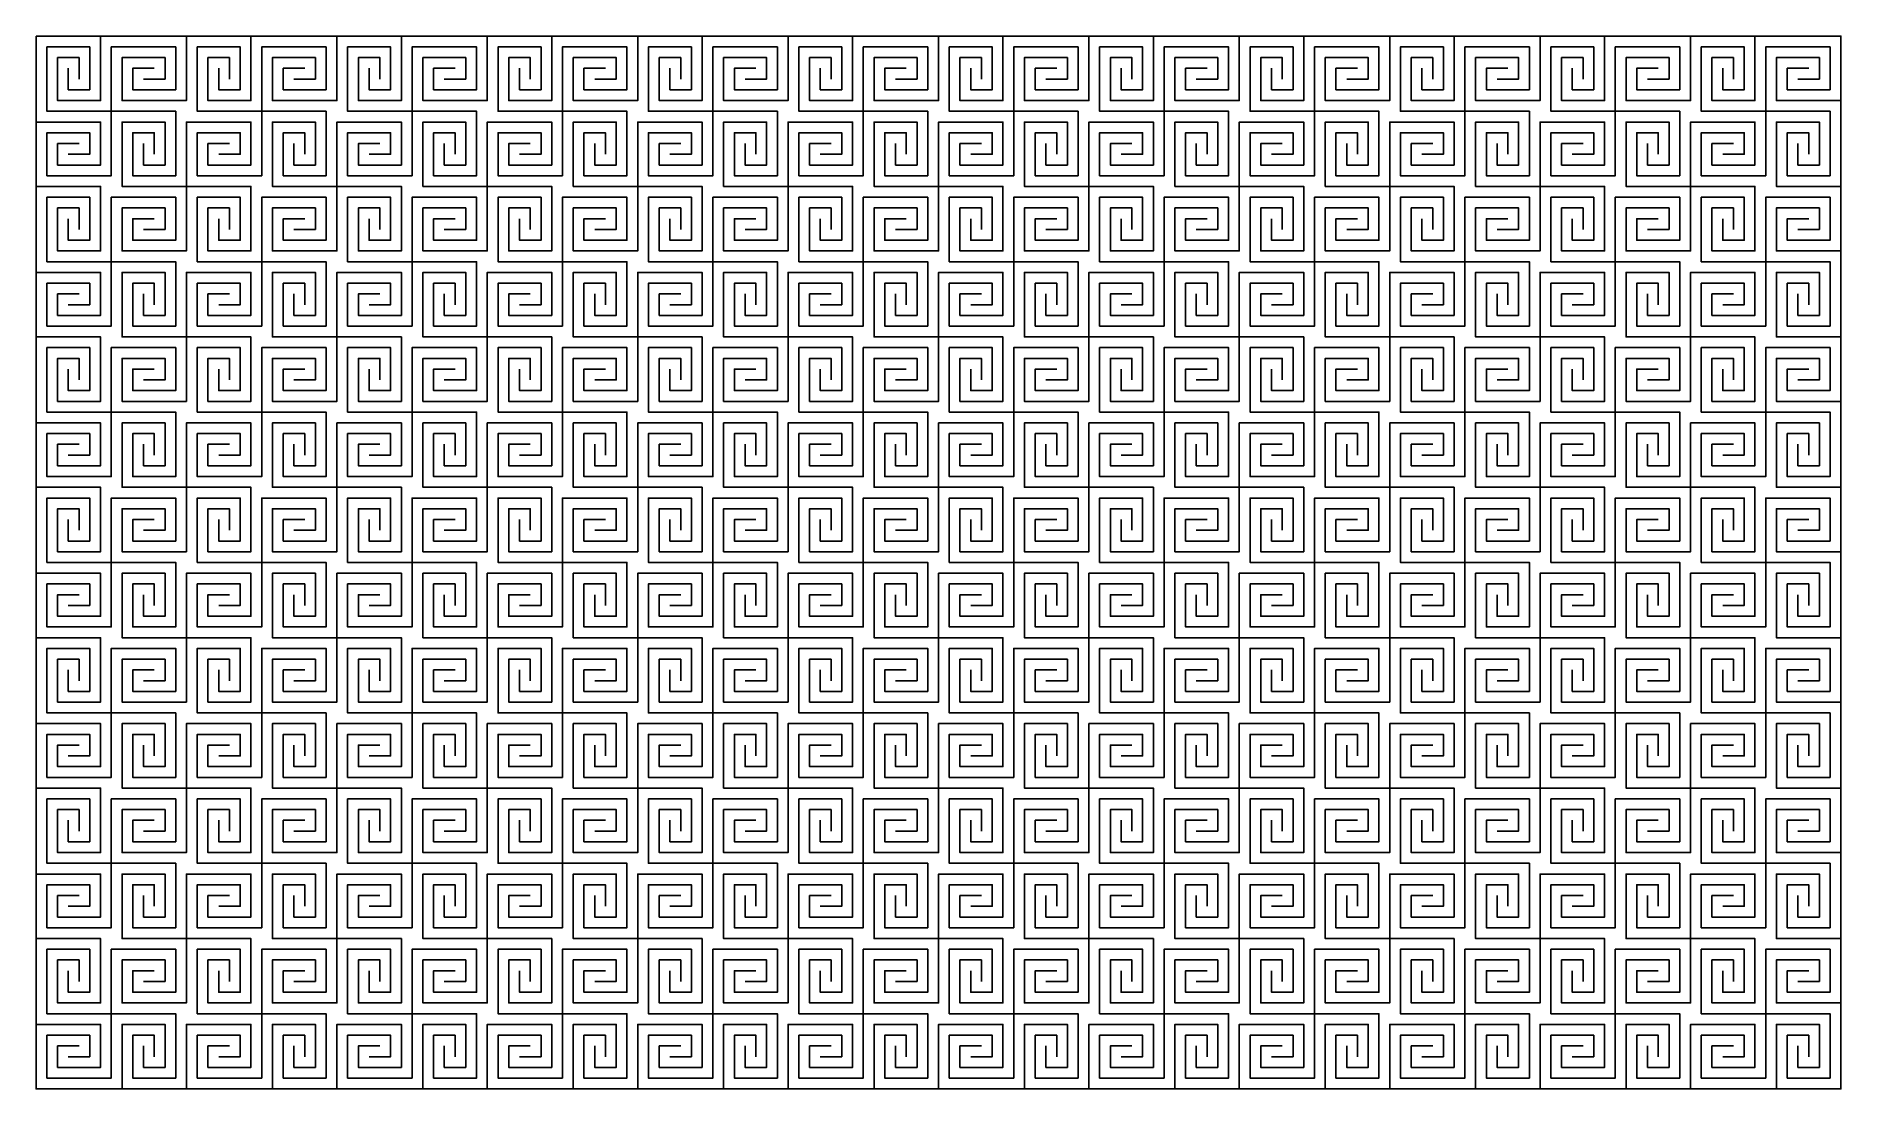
# Model space of a CAD drawing. Header units: millimetres. Extents: x 0 to 120, y 0 to 70.
import ezdxf

# ---------------------------------------------------------------- set-up
doc = ezdxf.new("R2010")
doc.units = ezdxf.units.MM
doc.layers.add('CUT', color=1, linetype='CONTINUOUS')

msp = doc.modelspace()

# ---------------------------------------------------------------- linework, layer by layer
at = {"layer": 'CUT'}
for points in [[(0, 70), (4.2857, 70), (4.2857, 65.7143), (1.4286, 65.7143), (1.4286, 68.5714), (2.8571, 68.5714), (2.8571, 67.1429)], [(0, 70), (120, 70), (120, 0), (0, 0), (0, 70)], [(10, 70), (10, 65.7143), (5.7143, 65.7143), (5.7143, 68.5714), (8.5714, 68.5714), (8.5714, 67.1429), (7.1429, 67.1429)], [(10, 70), (14.2857, 70), (14.2857, 65.7143), (11.4286, 65.7143), (11.4286, 68.5714), (12.8571, 68.5714), (12.8571, 67.1429)], [(20, 70), (20, 65.7143), (15.7143, 65.7143), (15.7143, 68.5714), (18.5714, 68.5714), (18.5714, 67.1429), (17.1429, 67.1429)], [(20, 70), (24.2857, 70), (24.2857, 65.7143), (21.4286, 65.7143), (21.4286, 68.5714), (22.8571, 68.5714), (22.8571, 67.1429)], [(30, 70), (30, 65.7143), (25.7143, 65.7143), (25.7143, 68.5714), (28.5714, 68.5714), (28.5714, 67.1429), (27.1429, 67.1429)], [(30, 70), (34.2857, 70), (34.2857, 65.7143), (31.4286, 65.7143), (31.4286, 68.5714), (32.8571, 68.5714), (32.8571, 67.1429)], [(40, 70), (40, 65.7143), (35.7143, 65.7143), (35.7143, 68.5714), (38.5714, 68.5714), (38.5714, 67.1429), (37.1429, 67.1429)], [(40, 70), (44.2857, 70), (44.2857, 65.7143), (41.4286, 65.7143), (41.4286, 68.5714), (42.8571, 68.5714), (42.8571, 67.1429)], [(50, 70), (50, 65.7143), (45.7143, 65.7143), (45.7143, 68.5714), (48.5714, 68.5714), (48.5714, 67.1429), (47.1429, 67.1429)], [(50, 70), (54.2857, 70), (54.2857, 65.7143), (51.4286, 65.7143), (51.4286, 68.5714), (52.8571, 68.5714), (52.8571, 67.1429)], [(60, 70), (60, 65.7143), (55.7143, 65.7143), (55.7143, 68.5714), (58.5714, 68.5714), (58.5714, 67.1429), (57.1429, 67.1429)], [(60, 70), (64.2857, 70), (64.2857, 65.7143), (61.4286, 65.7143), (61.4286, 68.5714), (62.8571, 68.5714), (62.8571, 67.1429)], [(70, 70), (70, 65.7143), (65.7143, 65.7143), (65.7143, 68.5714), (68.5714, 68.5714), (68.5714, 67.1429), (67.1429, 67.1429)], [(70, 70), (74.2857, 70), (74.2857, 65.7143), (71.4286, 65.7143), (71.4286, 68.5714), (72.8571, 68.5714), (72.8571, 67.1429)], [(80, 70), (80, 65.7143), (75.7143, 65.7143), (75.7143, 68.5714), (78.5714, 68.5714), (78.5714, 67.1429), (77.1429, 67.1429)], [(80, 70), (84.2857, 70), (84.2857, 65.7143), (81.4286, 65.7143), (81.4286, 68.5714), (82.8571, 68.5714), (82.8571, 67.1429)], [(90, 70), (90, 65.7143), (85.7143, 65.7143), (85.7143, 68.5714), (88.5714, 68.5714), (88.5714, 67.1429), (87.1429, 67.1429)], [(90, 70), (94.2857, 70), (94.2857, 65.7143), (91.4286, 65.7143), (91.4286, 68.5714), (92.8571, 68.5714), (92.8571, 67.1429)], [(100, 70), (100, 65.7143), (95.7143, 65.7143), (95.7143, 68.5714), (98.5714, 68.5714), (98.5714, 67.1429), (97.1429, 67.1429)], [(100, 70), (104.2857, 70), (104.2857, 65.7143), (101.4286, 65.7143), (101.4286, 68.5714), (102.8571, 68.5714), (102.8571, 67.1429)], [(110, 70), (110, 65.7143), (105.7143, 65.7143), (105.7143, 68.5714), (108.5714, 68.5714), (108.5714, 67.1429), (107.1429, 67.1429)], [(110, 70), (114.2857, 70), (114.2857, 65.7143), (111.4286, 65.7143), (111.4286, 68.5714), (112.8571, 68.5714), (112.8571, 67.1429)], [(120, 70), (120, 65.7143), (115.7143, 65.7143), (115.7143, 68.5714), (118.5714, 68.5714), (118.5714, 67.1429), (117.1429, 67.1429)], [(5, 65), (0.7143, 65), (0.7143, 69.2857), (3.5714, 69.2857), (3.5714, 66.4286), (2.1429, 66.4286), (2.1429, 67.8571)], [(5, 65), (5, 69.2857), (9.2857, 69.2857), (9.2857, 66.4286), (6.4286, 66.4286), (6.4286, 67.8571), (7.8571, 67.8571)], [(15, 65), (10.7143, 65), (10.7143, 69.2857), (13.5714, 69.2857), (13.5714, 66.4286), (12.1429, 66.4286), (12.1429, 67.8571)], [(15, 65), (15, 69.2857), (19.2857, 69.2857), (19.2857, 66.4286), (16.4286, 66.4286), (16.4286, 67.8571), (17.8571, 67.8571)], [(25, 65), (20.7143, 65), (20.7143, 69.2857), (23.5714, 69.2857), (23.5714, 66.4286), (22.1429, 66.4286), (22.1429, 67.8571)], [(25, 65), (25, 69.2857), (29.2857, 69.2857), (29.2857, 66.4286), (26.4286, 66.4286), (26.4286, 67.8571), (27.8571, 67.8571)], [(35, 65), (30.7143, 65), (30.7143, 69.2857), (33.5714, 69.2857), (33.5714, 66.4286), (32.1429, 66.4286), (32.1429, 67.8571)], [(35, 65), (35, 69.2857), (39.2857, 69.2857), (39.2857, 66.4286), (36.4286, 66.4286), (36.4286, 67.8571), (37.8571, 67.8571)], [(45, 65), (40.7143, 65), (40.7143, 69.2857), (43.5714, 69.2857), (43.5714, 66.4286), (42.1429, 66.4286), (42.1429, 67.8571)], [(45, 65), (45, 69.2857), (49.2857, 69.2857), (49.2857, 66.4286), (46.4286, 66.4286), (46.4286, 67.8571), (47.8571, 67.8571)], [(55, 65), (50.7143, 65), (50.7143, 69.2857), (53.5714, 69.2857), (53.5714, 66.4286), (52.1429, 66.4286), (52.1429, 67.8571)], [(55, 65), (55, 69.2857), (59.2857, 69.2857), (59.2857, 66.4286), (56.4286, 66.4286), (56.4286, 67.8571), (57.8571, 67.8571)], [(65, 65), (60.7143, 65), (60.7143, 69.2857), (63.5714, 69.2857), (63.5714, 66.4286), (62.1429, 66.4286), (62.1429, 67.8571)], [(65, 65), (65, 69.2857), (69.2857, 69.2857), (69.2857, 66.4286), (66.4286, 66.4286), (66.4286, 67.8571), (67.8571, 67.8571)], [(75, 65), (70.7143, 65), (70.7143, 69.2857), (73.5714, 69.2857), (73.5714, 66.4286), (72.1429, 66.4286), (72.1429, 67.8571)], [(75, 65), (75, 69.2857), (79.2857, 69.2857), (79.2857, 66.4286), (76.4286, 66.4286), (76.4286, 67.8571), (77.8571, 67.8571)], [(85, 65), (80.7143, 65), (80.7143, 69.2857), (83.5714, 69.2857), (83.5714, 66.4286), (82.1429, 66.4286), (82.1429, 67.8571)], [(85, 65), (85, 69.2857), (89.2857, 69.2857), (89.2857, 66.4286), (86.4286, 66.4286), (86.4286, 67.8571), (87.8571, 67.8571)], [(95, 65), (90.7143, 65), (90.7143, 69.2857), (93.5714, 69.2857), (93.5714, 66.4286), (92.1429, 66.4286), (92.1429, 67.8571)], [(95, 65), (95, 69.2857), (99.2857, 69.2857), (99.2857, 66.4286), (96.4286, 66.4286), (96.4286, 67.8571), (97.8571, 67.8571)], [(105, 65), (100.7143, 65), (100.7143, 69.2857), (103.5714, 69.2857), (103.5714, 66.4286), (102.1429, 66.4286), (102.1429, 67.8571)], [(105, 65), (105, 69.2857), (109.2857, 69.2857), (109.2857, 66.4286), (106.4286, 66.4286), (106.4286, 67.8571), (107.8571, 67.8571)], [(115, 65), (110.7143, 65), (110.7143, 69.2857), (113.5714, 69.2857), (113.5714, 66.4286), (112.1429, 66.4286), (112.1429, 67.8571)], [(115, 65), (115, 69.2857), (119.2857, 69.2857), (119.2857, 66.4286), (116.4286, 66.4286), (116.4286, 67.8571), (117.8571, 67.8571)], [(5, 65), (5, 60.7143), (0.7143, 60.7143), (0.7143, 63.5714), (3.5714, 63.5714), (3.5714, 62.1429), (2.1429, 62.1429)], [(5, 65), (9.2857, 65), (9.2857, 60.7143), (6.4286, 60.7143), (6.4286, 63.5714), (7.8571, 63.5714), (7.8571, 62.1429)], [(15, 65), (15, 60.7143), (10.7143, 60.7143), (10.7143, 63.5714), (13.5714, 63.5714), (13.5714, 62.1429), (12.1429, 62.1429)], [(15, 65), (19.2857, 65), (19.2857, 60.7143), (16.4286, 60.7143), (16.4286, 63.5714), (17.8571, 63.5714), (17.8571, 62.1429)], [(25, 65), (25, 60.7143), (20.7143, 60.7143), (20.7143, 63.5714), (23.5714, 63.5714), (23.5714, 62.1429), (22.1429, 62.1429)], [(25, 65), (29.2857, 65), (29.2857, 60.7143), (26.4286, 60.7143), (26.4286, 63.5714), (27.8571, 63.5714), (27.8571, 62.1429)], [(35, 65), (35, 60.7143), (30.7143, 60.7143), (30.7143, 63.5714), (33.5714, 63.5714), (33.5714, 62.1429), (32.1429, 62.1429)], [(35, 65), (39.2857, 65), (39.2857, 60.7143), (36.4286, 60.7143), (36.4286, 63.5714), (37.8571, 63.5714), (37.8571, 62.1429)], [(45, 65), (45, 60.7143), (40.7143, 60.7143), (40.7143, 63.5714), (43.5714, 63.5714), (43.5714, 62.1429), (42.1429, 62.1429)], [(45, 65), (49.2857, 65), (49.2857, 60.7143), (46.4286, 60.7143), (46.4286, 63.5714), (47.8571, 63.5714), (47.8571, 62.1429)], [(55, 65), (55, 60.7143), (50.7143, 60.7143), (50.7143, 63.5714), (53.5714, 63.5714), (53.5714, 62.1429), (52.1429, 62.1429)], [(55, 65), (59.2857, 65), (59.2857, 60.7143), (56.4286, 60.7143), (56.4286, 63.5714), (57.8571, 63.5714), (57.8571, 62.1429)], [(65, 65), (65, 60.7143), (60.7143, 60.7143), (60.7143, 63.5714), (63.5714, 63.5714), (63.5714, 62.1429), (62.1429, 62.1429)], [(65, 65), (69.2857, 65), (69.2857, 60.7143), (66.4286, 60.7143), (66.4286, 63.5714), (67.8571, 63.5714), (67.8571, 62.1429)], [(75, 65), (75, 60.7143), (70.7143, 60.7143), (70.7143, 63.5714), (73.5714, 63.5714), (73.5714, 62.1429), (72.1429, 62.1429)], [(75, 65), (79.2857, 65), (79.2857, 60.7143), (76.4286, 60.7143), (76.4286, 63.5714), (77.8571, 63.5714), (77.8571, 62.1429)], [(85, 65), (85, 60.7143), (80.7143, 60.7143), (80.7143, 63.5714), (83.5714, 63.5714), (83.5714, 62.1429), (82.1429, 62.1429)], [(85, 65), (89.2857, 65), (89.2857, 60.7143), (86.4286, 60.7143), (86.4286, 63.5714), (87.8571, 63.5714), (87.8571, 62.1429)], [(95, 65), (95, 60.7143), (90.7143, 60.7143), (90.7143, 63.5714), (93.5714, 63.5714), (93.5714, 62.1429), (92.1429, 62.1429)], [(95, 65), (99.2857, 65), (99.2857, 60.7143), (96.4286, 60.7143), (96.4286, 63.5714), (97.8571, 63.5714), (97.8571, 62.1429)], [(105, 65), (105, 60.7143), (100.7143, 60.7143), (100.7143, 63.5714), (103.5714, 63.5714), (103.5714, 62.1429), (102.1429, 62.1429)], [(105, 65), (109.2857, 65), (109.2857, 60.7143), (106.4286, 60.7143), (106.4286, 63.5714), (107.8571, 63.5714), (107.8571, 62.1429)], [(115, 65), (115, 60.7143), (110.7143, 60.7143), (110.7143, 63.5714), (113.5714, 63.5714), (113.5714, 62.1429), (112.1429, 62.1429)], [(115, 65), (119.2857, 65), (119.2857, 60.7143), (116.4286, 60.7143), (116.4286, 63.5714), (117.8571, 63.5714), (117.8571, 62.1429)], [(0, 60), (0, 64.2857), (4.2857, 64.2857), (4.2857, 61.4286), (1.4286, 61.4286), (1.4286, 62.8571), (2.8571, 62.8571)], [(10, 60), (5.7143, 60), (5.7143, 64.2857), (8.5714, 64.2857), (8.5714, 61.4286), (7.1429, 61.4286), (7.1429, 62.8571)], [(10, 60), (10, 64.2857), (14.2857, 64.2857), (14.2857, 61.4286), (11.4286, 61.4286), (11.4286, 62.8571), (12.8571, 62.8571)], [(20, 60), (15.7143, 60), (15.7143, 64.2857), (18.5714, 64.2857), (18.5714, 61.4286), (17.1429, 61.4286), (17.1429, 62.8571)], [(20, 60), (20, 64.2857), (24.2857, 64.2857), (24.2857, 61.4286), (21.4286, 61.4286), (21.4286, 62.8571), (22.8571, 62.8571)], [(30, 60), (25.7143, 60), (25.7143, 64.2857), (28.5714, 64.2857), (28.5714, 61.4286), (27.1429, 61.4286), (27.1429, 62.8571)], [(30, 60), (30, 64.2857), (34.2857, 64.2857), (34.2857, 61.4286), (31.4286, 61.4286), (31.4286, 62.8571), (32.8571, 62.8571)], [(40, 60), (35.7143, 60), (35.7143, 64.2857), (38.5714, 64.2857), (38.5714, 61.4286), (37.1429, 61.4286), (37.1429, 62.8571)], [(40, 60), (40, 64.2857), (44.2857, 64.2857), (44.2857, 61.4286), (41.4286, 61.4286), (41.4286, 62.8571), (42.8571, 62.8571)], [(50, 60), (45.7143, 60), (45.7143, 64.2857), (48.5714, 64.2857), (48.5714, 61.4286), (47.1429, 61.4286), (47.1429, 62.8571)], [(50, 60), (50, 64.2857), (54.2857, 64.2857), (54.2857, 61.4286), (51.4286, 61.4286), (51.4286, 62.8571), (52.8571, 62.8571)], [(60, 60), (55.7143, 60), (55.7143, 64.2857), (58.5714, 64.2857), (58.5714, 61.4286), (57.1429, 61.4286), (57.1429, 62.8571)], [(60, 60), (60, 64.2857), (64.2857, 64.2857), (64.2857, 61.4286), (61.4286, 61.4286), (61.4286, 62.8571), (62.8571, 62.8571)], [(70, 60), (65.7143, 60), (65.7143, 64.2857), (68.5714, 64.2857), (68.5714, 61.4286), (67.1429, 61.4286), (67.1429, 62.8571)], [(70, 60), (70, 64.2857), (74.2857, 64.2857), (74.2857, 61.4286), (71.4286, 61.4286), (71.4286, 62.8571), (72.8571, 62.8571)], [(80, 60), (75.7143, 60), (75.7143, 64.2857), (78.5714, 64.2857), (78.5714, 61.4286), (77.1429, 61.4286), (77.1429, 62.8571)], [(80, 60), (80, 64.2857), (84.2857, 64.2857), (84.2857, 61.4286), (81.4286, 61.4286), (81.4286, 62.8571), (82.8571, 62.8571)], [(90, 60), (85.7143, 60), (85.7143, 64.2857), (88.5714, 64.2857), (88.5714, 61.4286), (87.1429, 61.4286), (87.1429, 62.8571)], [(90, 60), (90, 64.2857), (94.2857, 64.2857), (94.2857, 61.4286), (91.4286, 61.4286), (91.4286, 62.8571), (92.8571, 62.8571)], [(100, 60), (95.7143, 60), (95.7143, 64.2857), (98.5714, 64.2857), (98.5714, 61.4286), (97.1429, 61.4286), (97.1429, 62.8571)], [(100, 60), (100, 64.2857), (104.2857, 64.2857), (104.2857, 61.4286), (101.4286, 61.4286), (101.4286, 62.8571), (102.8571, 62.8571)], [(110, 60), (105.7143, 60), (105.7143, 64.2857), (108.5714, 64.2857), (108.5714, 61.4286), (107.1429, 61.4286), (107.1429, 62.8571)], [(110, 60), (110, 64.2857), (114.2857, 64.2857), (114.2857, 61.4286), (111.4286, 61.4286), (111.4286, 62.8571), (112.8571, 62.8571)], [(120, 60), (115.7143, 60), (115.7143, 64.2857), (118.5714, 64.2857), (118.5714, 61.4286), (117.1429, 61.4286), (117.1429, 62.8571)], [(0, 60), (4.2857, 60), (4.2857, 55.7143), (1.4286, 55.7143), (1.4286, 58.5714), (2.8571, 58.5714), (2.8571, 57.1429)], [(10, 60), (10, 55.7143), (5.7143, 55.7143), (5.7143, 58.5714), (8.5714, 58.5714), (8.5714, 57.1429), (7.1429, 57.1429)], [(10, 60), (14.2857, 60), (14.2857, 55.7143), (11.4286, 55.7143), (11.4286, 58.5714), (12.8571, 58.5714), (12.8571, 57.1429)], [(20, 60), (20, 55.7143), (15.7143, 55.7143), (15.7143, 58.5714), (18.5714, 58.5714), (18.5714, 57.1429), (17.1429, 57.1429)], [(20, 60), (24.2857, 60), (24.2857, 55.7143), (21.4286, 55.7143), (21.4286, 58.5714), (22.8571, 58.5714), (22.8571, 57.1429)], [(30, 60), (30, 55.7143), (25.7143, 55.7143), (25.7143, 58.5714), (28.5714, 58.5714), (28.5714, 57.1429), (27.1429, 57.1429)], [(30, 60), (34.2857, 60), (34.2857, 55.7143), (31.4286, 55.7143), (31.4286, 58.5714), (32.8571, 58.5714), (32.8571, 57.1429)], [(40, 60), (40, 55.7143), (35.7143, 55.7143), (35.7143, 58.5714), (38.5714, 58.5714), (38.5714, 57.1429), (37.1429, 57.1429)], [(40, 60), (44.2857, 60), (44.2857, 55.7143), (41.4286, 55.7143), (41.4286, 58.5714), (42.8571, 58.5714), (42.8571, 57.1429)], [(50, 60), (50, 55.7143), (45.7143, 55.7143), (45.7143, 58.5714), (48.5714, 58.5714), (48.5714, 57.1429), (47.1429, 57.1429)], [(50, 60), (54.2857, 60), (54.2857, 55.7143), (51.4286, 55.7143), (51.4286, 58.5714), (52.8571, 58.5714), (52.8571, 57.1429)], [(60, 60), (60, 55.7143), (55.7143, 55.7143), (55.7143, 58.5714), (58.5714, 58.5714), (58.5714, 57.1429), (57.1429, 57.1429)], [(60, 60), (64.2857, 60), (64.2857, 55.7143), (61.4286, 55.7143), (61.4286, 58.5714), (62.8571, 58.5714), (62.8571, 57.1429)], [(70, 60), (70, 55.7143), (65.7143, 55.7143), (65.7143, 58.5714), (68.5714, 58.5714), (68.5714, 57.1429), (67.1429, 57.1429)], [(70, 60), (74.2857, 60), (74.2857, 55.7143), (71.4286, 55.7143), (71.4286, 58.5714), (72.8571, 58.5714), (72.8571, 57.1429)], [(80, 60), (80, 55.7143), (75.7143, 55.7143), (75.7143, 58.5714), (78.5714, 58.5714), (78.5714, 57.1429), (77.1429, 57.1429)], [(80, 60), (84.2857, 60), (84.2857, 55.7143), (81.4286, 55.7143), (81.4286, 58.5714), (82.8571, 58.5714), (82.8571, 57.1429)], [(90, 60), (90, 55.7143), (85.7143, 55.7143), (85.7143, 58.5714), (88.5714, 58.5714), (88.5714, 57.1429), (87.1429, 57.1429)], [(90, 60), (94.2857, 60), (94.2857, 55.7143), (91.4286, 55.7143), (91.4286, 58.5714), (92.8571, 58.5714), (92.8571, 57.1429)], [(100, 60), (100, 55.7143), (95.7143, 55.7143), (95.7143, 58.5714), (98.5714, 58.5714), (98.5714, 57.1429), (97.1429, 57.1429)], [(100, 60), (104.2857, 60), (104.2857, 55.7143), (101.4286, 55.7143), (101.4286, 58.5714), (102.8571, 58.5714), (102.8571, 57.1429)], [(110, 60), (110, 55.7143), (105.7143, 55.7143), (105.7143, 58.5714), (108.5714, 58.5714), (108.5714, 57.1429), (107.1429, 57.1429)], [(110, 60), (114.2857, 60), (114.2857, 55.7143), (111.4286, 55.7143), (111.4286, 58.5714), (112.8571, 58.5714), (112.8571, 57.1429)], [(120, 60), (120, 55.7143), (115.7143, 55.7143), (115.7143, 58.5714), (118.5714, 58.5714), (118.5714, 57.1429), (117.1429, 57.1429)], [(5, 55), (0.7143, 55), (0.7143, 59.2857), (3.5714, 59.2857), (3.5714, 56.4286), (2.1429, 56.4286), (2.1429, 57.8571)], [(5, 55), (5, 59.2857), (9.2857, 59.2857), (9.2857, 56.4286), (6.4286, 56.4286), (6.4286, 57.8571), (7.8571, 57.8571)], [(15, 55), (10.7143, 55), (10.7143, 59.2857), (13.5714, 59.2857), (13.5714, 56.4286), (12.1429, 56.4286), (12.1429, 57.8571)], [(15, 55), (15, 59.2857), (19.2857, 59.2857), (19.2857, 56.4286), (16.4286, 56.4286), (16.4286, 57.8571), (17.8571, 57.8571)], [(25, 55), (20.7143, 55), (20.7143, 59.2857), (23.5714, 59.2857), (23.5714, 56.4286), (22.1429, 56.4286), (22.1429, 57.8571)], [(25, 55), (25, 59.2857), (29.2857, 59.2857), (29.2857, 56.4286), (26.4286, 56.4286), (26.4286, 57.8571), (27.8571, 57.8571)], [(35, 55), (30.7143, 55), (30.7143, 59.2857), (33.5714, 59.2857), (33.5714, 56.4286), (32.1429, 56.4286), (32.1429, 57.8571)], [(35, 55), (35, 59.2857), (39.2857, 59.2857), (39.2857, 56.4286), (36.4286, 56.4286), (36.4286, 57.8571), (37.8571, 57.8571)], [(45, 55), (40.7143, 55), (40.7143, 59.2857), (43.5714, 59.2857), (43.5714, 56.4286), (42.1429, 56.4286), (42.1429, 57.8571)], [(45, 55), (45, 59.2857), (49.2857, 59.2857), (49.2857, 56.4286), (46.4286, 56.4286), (46.4286, 57.8571), (47.8571, 57.8571)], [(55, 55), (50.7143, 55), (50.7143, 59.2857), (53.5714, 59.2857), (53.5714, 56.4286), (52.1429, 56.4286), (52.1429, 57.8571)], [(55, 55), (55, 59.2857), (59.2857, 59.2857), (59.2857, 56.4286), (56.4286, 56.4286), (56.4286, 57.8571), (57.8571, 57.8571)], [(65, 55), (60.7143, 55), (60.7143, 59.2857), (63.5714, 59.2857), (63.5714, 56.4286), (62.1429, 56.4286), (62.1429, 57.8571)], [(65, 55), (65, 59.2857), (69.2857, 59.2857), (69.2857, 56.4286), (66.4286, 56.4286), (66.4286, 57.8571), (67.8571, 57.8571)], [(75, 55), (70.7143, 55), (70.7143, 59.2857), (73.5714, 59.2857), (73.5714, 56.4286), (72.1429, 56.4286), (72.1429, 57.8571)], [(75, 55), (75, 59.2857), (79.2857, 59.2857), (79.2857, 56.4286), (76.4286, 56.4286), (76.4286, 57.8571), (77.8571, 57.8571)], [(85, 55), (80.7143, 55), (80.7143, 59.2857), (83.5714, 59.2857), (83.5714, 56.4286), (82.1429, 56.4286), (82.1429, 57.8571)], [(85, 55), (85, 59.2857), (89.2857, 59.2857), (89.2857, 56.4286), (86.4286, 56.4286), (86.4286, 57.8571), (87.8571, 57.8571)], [(95, 55), (90.7143, 55), (90.7143, 59.2857), (93.5714, 59.2857), (93.5714, 56.4286), (92.1429, 56.4286), (92.1429, 57.8571)], [(95, 55), (95, 59.2857), (99.2857, 59.2857), (99.2857, 56.4286), (96.4286, 56.4286), (96.4286, 57.8571), (97.8571, 57.8571)], [(105, 55), (100.7143, 55), (100.7143, 59.2857), (103.5714, 59.2857), (103.5714, 56.4286), (102.1429, 56.4286), (102.1429, 57.8571)], [(105, 55), (105, 59.2857), (109.2857, 59.2857), (109.2857, 56.4286), (106.4286, 56.4286), (106.4286, 57.8571), (107.8571, 57.8571)], [(115, 55), (110.7143, 55), (110.7143, 59.2857), (113.5714, 59.2857), (113.5714, 56.4286), (112.1429, 56.4286), (112.1429, 57.8571)], [(115, 55), (115, 59.2857), (119.2857, 59.2857), (119.2857, 56.4286), (116.4286, 56.4286), (116.4286, 57.8571), (117.8571, 57.8571)], [(0, 50), (0, 54.2857), (4.2857, 54.2857), (4.2857, 51.4286), (1.4286, 51.4286), (1.4286, 52.8571), (2.8571, 52.8571)], [(5, 55), (5, 50.7143), (0.7143, 50.7143), (0.7143, 53.5714), (3.5714, 53.5714), (3.5714, 52.1429), (2.1429, 52.1429)], [(5, 55), (9.2857, 55), (9.2857, 50.7143), (6.4286, 50.7143), (6.4286, 53.5714), (7.8571, 53.5714), (7.8571, 52.1429)], [(10, 50), (5.7143, 50), (5.7143, 54.2857), (8.5714, 54.2857), (8.5714, 51.4286), (7.1429, 51.4286), (7.1429, 52.8571)], [(10, 50), (10, 54.2857), (14.2857, 54.2857), (14.2857, 51.4286), (11.4286, 51.4286), (11.4286, 52.8571), (12.8571, 52.8571)], [(15, 55), (15, 50.7143), (10.7143, 50.7143), (10.7143, 53.5714), (13.5714, 53.5714), (13.5714, 52.1429), (12.1429, 52.1429)], [(15, 55), (19.2857, 55), (19.2857, 50.7143), (16.4286, 50.7143), (16.4286, 53.5714), (17.8571, 53.5714), (17.8571, 52.1429)], [(20, 50), (15.7143, 50), (15.7143, 54.2857), (18.5714, 54.2857), (18.5714, 51.4286), (17.1429, 51.4286), (17.1429, 52.8571)], [(20, 50), (20, 54.2857), (24.2857, 54.2857), (24.2857, 51.4286), (21.4286, 51.4286), (21.4286, 52.8571), (22.8571, 52.8571)], [(25, 55), (25, 50.7143), (20.7143, 50.7143), (20.7143, 53.5714), (23.5714, 53.5714), (23.5714, 52.1429), (22.1429, 52.1429)], [(25, 55), (29.2857, 55), (29.2857, 50.7143), (26.4286, 50.7143), (26.4286, 53.5714), (27.8571, 53.5714), (27.8571, 52.1429)], [(30, 50), (25.7143, 50), (25.7143, 54.2857), (28.5714, 54.2857), (28.5714, 51.4286), (27.1429, 51.4286), (27.1429, 52.8571)], [(30, 50), (30, 54.2857), (34.2857, 54.2857), (34.2857, 51.4286), (31.4286, 51.4286), (31.4286, 52.8571), (32.8571, 52.8571)], [(35, 55), (35, 50.7143), (30.7143, 50.7143), (30.7143, 53.5714), (33.5714, 53.5714), (33.5714, 52.1429), (32.1429, 52.1429)], [(35, 55), (39.2857, 55), (39.2857, 50.7143), (36.4286, 50.7143), (36.4286, 53.5714), (37.8571, 53.5714), (37.8571, 52.1429)], [(40, 50), (35.7143, 50), (35.7143, 54.2857), (38.5714, 54.2857), (38.5714, 51.4286), (37.1429, 51.4286), (37.1429, 52.8571)], [(40, 50), (40, 54.2857), (44.2857, 54.2857), (44.2857, 51.4286), (41.4286, 51.4286), (41.4286, 52.8571), (42.8571, 52.8571)], [(45, 55), (45, 50.7143), (40.7143, 50.7143), (40.7143, 53.5714), (43.5714, 53.5714), (43.5714, 52.1429), (42.1429, 52.1429)], [(45, 55), (49.2857, 55), (49.2857, 50.7143), (46.4286, 50.7143), (46.4286, 53.5714), (47.8571, 53.5714), (47.8571, 52.1429)], [(50, 50), (45.7143, 50), (45.7143, 54.2857), (48.5714, 54.2857), (48.5714, 51.4286), (47.1429, 51.4286), (47.1429, 52.8571)], [(50, 50), (50, 54.2857), (54.2857, 54.2857), (54.2857, 51.4286), (51.4286, 51.4286), (51.4286, 52.8571), (52.8571, 52.8571)], [(55, 55), (55, 50.7143), (50.7143, 50.7143), (50.7143, 53.5714), (53.5714, 53.5714), (53.5714, 52.1429), (52.1429, 52.1429)], [(55, 55), (59.2857, 55), (59.2857, 50.7143), (56.4286, 50.7143), (56.4286, 53.5714), (57.8571, 53.5714), (57.8571, 52.1429)], [(60, 50), (55.7143, 50), (55.7143, 54.2857), (58.5714, 54.2857), (58.5714, 51.4286), (57.1429, 51.4286), (57.1429, 52.8571)], [(60, 50), (60, 54.2857), (64.2857, 54.2857), (64.2857, 51.4286), (61.4286, 51.4286), (61.4286, 52.8571), (62.8571, 52.8571)], [(65, 55), (65, 50.7143), (60.7143, 50.7143), (60.7143, 53.5714), (63.5714, 53.5714), (63.5714, 52.1429), (62.1429, 52.1429)], [(65, 55), (69.2857, 55), (69.2857, 50.7143), (66.4286, 50.7143), (66.4286, 53.5714), (67.8571, 53.5714), (67.8571, 52.1429)], [(70, 50), (65.7143, 50), (65.7143, 54.2857), (68.5714, 54.2857), (68.5714, 51.4286), (67.1429, 51.4286), (67.1429, 52.8571)], [(70, 50), (70, 54.2857), (74.2857, 54.2857), (74.2857, 51.4286), (71.4286, 51.4286), (71.4286, 52.8571), (72.8571, 52.8571)], [(75, 55), (75, 50.7143), (70.7143, 50.7143), (70.7143, 53.5714), (73.5714, 53.5714), (73.5714, 52.1429), (72.1429, 52.1429)], [(75, 55), (79.2857, 55), (79.2857, 50.7143), (76.4286, 50.7143), (76.4286, 53.5714), (77.8571, 53.5714), (77.8571, 52.1429)], [(80, 50), (75.7143, 50), (75.7143, 54.2857), (78.5714, 54.2857), (78.5714, 51.4286), (77.1429, 51.4286), (77.1429, 52.8571)], [(80, 50), (80, 54.2857), (84.2857, 54.2857), (84.2857, 51.4286), (81.4286, 51.4286), (81.4286, 52.8571), (82.8571, 52.8571)], [(85, 55), (85, 50.7143), (80.7143, 50.7143), (80.7143, 53.5714), (83.5714, 53.5714), (83.5714, 52.1429), (82.1429, 52.1429)], [(85, 55), (89.2857, 55), (89.2857, 50.7143), (86.4286, 50.7143), (86.4286, 53.5714), (87.8571, 53.5714), (87.8571, 52.1429)], [(90, 50), (85.7143, 50), (85.7143, 54.2857), (88.5714, 54.2857), (88.5714, 51.4286), (87.1429, 51.4286), (87.1429, 52.8571)], [(90, 50), (90, 54.2857), (94.2857, 54.2857), (94.2857, 51.4286), (91.4286, 51.4286), (91.4286, 52.8571), (92.8571, 52.8571)], [(95, 55), (95, 50.7143), (90.7143, 50.7143), (90.7143, 53.5714), (93.5714, 53.5714), (93.5714, 52.1429), (92.1429, 52.1429)], [(95, 55), (99.2857, 55), (99.2857, 50.7143), (96.4286, 50.7143), (96.4286, 53.5714), (97.8571, 53.5714), (97.8571, 52.1429)], [(100, 50), (95.7143, 50), (95.7143, 54.2857), (98.5714, 54.2857), (98.5714, 51.4286), (97.1429, 51.4286), (97.1429, 52.8571)], [(100, 50), (100, 54.2857), (104.2857, 54.2857), (104.2857, 51.4286), (101.4286, 51.4286), (101.4286, 52.8571), (102.8571, 52.8571)], [(105, 55), (105, 50.7143), (100.7143, 50.7143), (100.7143, 53.5714), (103.5714, 53.5714), (103.5714, 52.1429), (102.1429, 52.1429)], [(105, 55), (109.2857, 55), (109.2857, 50.7143), (106.4286, 50.7143), (106.4286, 53.5714), (107.8571, 53.5714), (107.8571, 52.1429)], [(110, 50), (105.7143, 50), (105.7143, 54.2857), (108.5714, 54.2857), (108.5714, 51.4286), (107.1429, 51.4286), (107.1429, 52.8571)], [(110, 50), (110, 54.2857), (114.2857, 54.2857), (114.2857, 51.4286), (111.4286, 51.4286), (111.4286, 52.8571), (112.8571, 52.8571)], [(115, 55), (115, 50.7143), (110.7143, 50.7143), (110.7143, 53.5714), (113.5714, 53.5714), (113.5714, 52.1429), (112.1429, 52.1429)], [(115, 55), (119.2857, 55), (119.2857, 50.7143), (116.4286, 50.7143), (116.4286, 53.5714), (117.8571, 53.5714), (117.8571, 52.1429)], [(120, 50), (115.7143, 50), (115.7143, 54.2857), (118.5714, 54.2857), (118.5714, 51.4286), (117.1429, 51.4286), (117.1429, 52.8571)], [(0, 50), (4.2857, 50), (4.2857, 45.7143), (1.4286, 45.7143), (1.4286, 48.5714), (2.8571, 48.5714), (2.8571, 47.1429)], [(5, 45), (0.7143, 45), (0.7143, 49.2857), (3.5714, 49.2857), (3.5714, 46.4286), (2.1429, 46.4286), (2.1429, 47.8571)], [(5, 45), (5, 49.2857), (9.2857, 49.2857), (9.2857, 46.4286), (6.4286, 46.4286), (6.4286, 47.8571), (7.8571, 47.8571)], [(10, 50), (10, 45.7143), (5.7143, 45.7143), (5.7143, 48.5714), (8.5714, 48.5714), (8.5714, 47.1429), (7.1429, 47.1429)], [(10, 50), (14.2857, 50), (14.2857, 45.7143), (11.4286, 45.7143), (11.4286, 48.5714), (12.8571, 48.5714), (12.8571, 47.1429)], [(15, 45), (10.7143, 45), (10.7143, 49.2857), (13.5714, 49.2857), (13.5714, 46.4286), (12.1429, 46.4286), (12.1429, 47.8571)], [(15, 45), (15, 49.2857), (19.2857, 49.2857), (19.2857, 46.4286), (16.4286, 46.4286), (16.4286, 47.8571), (17.8571, 47.8571)], [(20, 50), (20, 45.7143), (15.7143, 45.7143), (15.7143, 48.5714), (18.5714, 48.5714), (18.5714, 47.1429), (17.1429, 47.1429)], [(20, 50), (24.2857, 50), (24.2857, 45.7143), (21.4286, 45.7143), (21.4286, 48.5714), (22.8571, 48.5714), (22.8571, 47.1429)], [(25, 45), (20.7143, 45), (20.7143, 49.2857), (23.5714, 49.2857), (23.5714, 46.4286), (22.1429, 46.4286), (22.1429, 47.8571)], [(25, 45), (25, 49.2857), (29.2857, 49.2857), (29.2857, 46.4286), (26.4286, 46.4286), (26.4286, 47.8571), (27.8571, 47.8571)], [(30, 50), (30, 45.7143), (25.7143, 45.7143), (25.7143, 48.5714), (28.5714, 48.5714), (28.5714, 47.1429), (27.1429, 47.1429)], [(30, 50), (34.2857, 50), (34.2857, 45.7143), (31.4286, 45.7143), (31.4286, 48.5714), (32.8571, 48.5714), (32.8571, 47.1429)], [(35, 45), (30.7143, 45), (30.7143, 49.2857), (33.5714, 49.2857), (33.5714, 46.4286), (32.1429, 46.4286), (32.1429, 47.8571)], [(35, 45), (35, 49.2857), (39.2857, 49.2857), (39.2857, 46.4286), (36.4286, 46.4286), (36.4286, 47.8571), (37.8571, 47.8571)], [(40, 50), (40, 45.7143), (35.7143, 45.7143), (35.7143, 48.5714), (38.5714, 48.5714), (38.5714, 47.1429), (37.1429, 47.1429)], [(40, 50), (44.2857, 50), (44.2857, 45.7143), (41.4286, 45.7143), (41.4286, 48.5714), (42.8571, 48.5714), (42.8571, 47.1429)], [(45, 45), (40.7143, 45), (40.7143, 49.2857), (43.5714, 49.2857), (43.5714, 46.4286), (42.1429, 46.4286), (42.1429, 47.8571)], [(45, 45), (45, 49.2857), (49.2857, 49.2857), (49.2857, 46.4286), (46.4286, 46.4286), (46.4286, 47.8571), (47.8571, 47.8571)], [(50, 50), (50, 45.7143), (45.7143, 45.7143), (45.7143, 48.5714), (48.5714, 48.5714), (48.5714, 47.1429), (47.1429, 47.1429)], [(50, 50), (54.2857, 50), (54.2857, 45.7143), (51.4286, 45.7143), (51.4286, 48.5714), (52.8571, 48.5714), (52.8571, 47.1429)], [(55, 45), (50.7143, 45), (50.7143, 49.2857), (53.5714, 49.2857), (53.5714, 46.4286), (52.1429, 46.4286), (52.1429, 47.8571)], [(55, 45), (55, 49.2857), (59.2857, 49.2857), (59.2857, 46.4286), (56.4286, 46.4286), (56.4286, 47.8571), (57.8571, 47.8571)], [(60, 50), (60, 45.7143), (55.7143, 45.7143), (55.7143, 48.5714), (58.5714, 48.5714), (58.5714, 47.1429), (57.1429, 47.1429)], [(60, 50), (64.2857, 50), (64.2857, 45.7143), (61.4286, 45.7143), (61.4286, 48.5714), (62.8571, 48.5714), (62.8571, 47.1429)], [(65, 45), (60.7143, 45), (60.7143, 49.2857), (63.5714, 49.2857), (63.5714, 46.4286), (62.1429, 46.4286), (62.1429, 47.8571)], [(65, 45), (65, 49.2857), (69.2857, 49.2857), (69.2857, 46.4286), (66.4286, 46.4286), (66.4286, 47.8571), (67.8571, 47.8571)], [(70, 50), (70, 45.7143), (65.7143, 45.7143), (65.7143, 48.5714), (68.5714, 48.5714), (68.5714, 47.1429), (67.1429, 47.1429)], [(70, 50), (74.2857, 50), (74.2857, 45.7143), (71.4286, 45.7143), (71.4286, 48.5714), (72.8571, 48.5714), (72.8571, 47.1429)], [(75, 45), (70.7143, 45), (70.7143, 49.2857), (73.5714, 49.2857), (73.5714, 46.4286), (72.1429, 46.4286), (72.1429, 47.8571)], [(75, 45), (75, 49.2857), (79.2857, 49.2857), (79.2857, 46.4286), (76.4286, 46.4286), (76.4286, 47.8571), (77.8571, 47.8571)], [(80, 50), (80, 45.7143), (75.7143, 45.7143), (75.7143, 48.5714), (78.5714, 48.5714), (78.5714, 47.1429), (77.1429, 47.1429)], [(80, 50), (84.2857, 50), (84.2857, 45.7143), (81.4286, 45.7143), (81.4286, 48.5714), (82.8571, 48.5714), (82.8571, 47.1429)], [(85, 45), (80.7143, 45), (80.7143, 49.2857), (83.5714, 49.2857), (83.5714, 46.4286), (82.1429, 46.4286), (82.1429, 47.8571)], [(85, 45), (85, 49.2857), (89.2857, 49.2857), (89.2857, 46.4286), (86.4286, 46.4286), (86.4286, 47.8571), (87.8571, 47.8571)], [(90, 50), (90, 45.7143), (85.7143, 45.7143), (85.7143, 48.5714), (88.5714, 48.5714), (88.5714, 47.1429), (87.1429, 47.1429)], [(90, 50), (94.2857, 50), (94.2857, 45.7143), (91.4286, 45.7143), (91.4286, 48.5714), (92.8571, 48.5714), (92.8571, 47.1429)], [(95, 45), (90.7143, 45), (90.7143, 49.2857), (93.5714, 49.2857), (93.5714, 46.4286), (92.1429, 46.4286), (92.1429, 47.8571)], [(95, 45), (95, 49.2857), (99.2857, 49.2857), (99.2857, 46.4286), (96.4286, 46.4286), (96.4286, 47.8571), (97.8571, 47.8571)], [(100, 50), (100, 45.7143), (95.7143, 45.7143), (95.7143, 48.5714), (98.5714, 48.5714), (98.5714, 47.1429), (97.1429, 47.1429)], [(100, 50), (104.2857, 50), (104.2857, 45.7143), (101.4286, 45.7143), (101.4286, 48.5714), (102.8571, 48.5714), (102.8571, 47.1429)], [(105, 45), (100.7143, 45), (100.7143, 49.2857), (103.5714, 49.2857), (103.5714, 46.4286), (102.1429, 46.4286), (102.1429, 47.8571)], [(105, 45), (105, 49.2857), (109.2857, 49.2857), (109.2857, 46.4286), (106.4286, 46.4286), (106.4286, 47.8571), (107.8571, 47.8571)], [(110, 50), (110, 45.7143), (105.7143, 45.7143), (105.7143, 48.5714), (108.5714, 48.5714), (108.5714, 47.1429), (107.1429, 47.1429)], [(110, 50), (114.2857, 50), (114.2857, 45.7143), (111.4286, 45.7143), (111.4286, 48.5714), (112.8571, 48.5714), (112.8571, 47.1429)], [(115, 45), (110.7143, 45), (110.7143, 49.2857), (113.5714, 49.2857), (113.5714, 46.4286), (112.1429, 46.4286), (112.1429, 47.8571)], [(115, 45), (115, 49.2857), (119.2857, 49.2857), (119.2857, 46.4286), (116.4286, 46.4286), (116.4286, 47.8571), (117.8571, 47.8571)], [(120, 50), (120, 45.7143), (115.7143, 45.7143), (115.7143, 48.5714), (118.5714, 48.5714), (118.5714, 47.1429), (117.1429, 47.1429)], [(5, 45), (5, 40.7143), (0.7143, 40.7143), (0.7143, 43.5714), (3.5714, 43.5714), (3.5714, 42.1429), (2.1429, 42.1429)], [(5, 45), (9.2857, 45), (9.2857, 40.7143), (6.4286, 40.7143), (6.4286, 43.5714), (7.8571, 43.5714), (7.8571, 42.1429)], [(15, 45), (15, 40.7143), (10.7143, 40.7143), (10.7143, 43.5714), (13.5714, 43.5714), (13.5714, 42.1429), (12.1429, 42.1429)], [(15, 45), (19.2857, 45), (19.2857, 40.7143), (16.4286, 40.7143), (16.4286, 43.5714), (17.8571, 43.5714), (17.8571, 42.1429)], [(25, 45), (25, 40.7143), (20.7143, 40.7143), (20.7143, 43.5714), (23.5714, 43.5714), (23.5714, 42.1429), (22.1429, 42.1429)], [(25, 45), (29.2857, 45), (29.2857, 40.7143), (26.4286, 40.7143), (26.4286, 43.5714), (27.8571, 43.5714), (27.8571, 42.1429)], [(35, 45), (35, 40.7143), (30.7143, 40.7143), (30.7143, 43.5714), (33.5714, 43.5714), (33.5714, 42.1429), (32.1429, 42.1429)], [(35, 45), (39.2857, 45), (39.2857, 40.7143), (36.4286, 40.7143), (36.4286, 43.5714), (37.8571, 43.5714), (37.8571, 42.1429)], [(45, 45), (45, 40.7143), (40.7143, 40.7143), (40.7143, 43.5714), (43.5714, 43.5714), (43.5714, 42.1429), (42.1429, 42.1429)], [(45, 45), (49.2857, 45), (49.2857, 40.7143), (46.4286, 40.7143), (46.4286, 43.5714), (47.8571, 43.5714), (47.8571, 42.1429)], [(55, 45), (55, 40.7143), (50.7143, 40.7143), (50.7143, 43.5714), (53.5714, 43.5714), (53.5714, 42.1429), (52.1429, 42.1429)], [(55, 45), (59.2857, 45), (59.2857, 40.7143), (56.4286, 40.7143), (56.4286, 43.5714), (57.8571, 43.5714), (57.8571, 42.1429)], [(65, 45), (65, 40.7143), (60.7143, 40.7143), (60.7143, 43.5714), (63.5714, 43.5714), (63.5714, 42.1429), (62.1429, 42.1429)], [(65, 45), (69.2857, 45), (69.2857, 40.7143), (66.4286, 40.7143), (66.4286, 43.5714), (67.8571, 43.5714), (67.8571, 42.1429)], [(75, 45), (75, 40.7143), (70.7143, 40.7143), (70.7143, 43.5714), (73.5714, 43.5714), (73.5714, 42.1429), (72.1429, 42.1429)], [(75, 45), (79.2857, 45), (79.2857, 40.7143), (76.4286, 40.7143), (76.4286, 43.5714), (77.8571, 43.5714), (77.8571, 42.1429)], [(85, 45), (85, 40.7143), (80.7143, 40.7143), (80.7143, 43.5714), (83.5714, 43.5714), (83.5714, 42.1429), (82.1429, 42.1429)], [(85, 45), (89.2857, 45), (89.2857, 40.7143), (86.4286, 40.7143), (86.4286, 43.5714), (87.8571, 43.5714), (87.8571, 42.1429)], [(95, 45), (95, 40.7143), (90.7143, 40.7143), (90.7143, 43.5714), (93.5714, 43.5714), (93.5714, 42.1429), (92.1429, 42.1429)], [(95, 45), (99.2857, 45), (99.2857, 40.7143), (96.4286, 40.7143), (96.4286, 43.5714), (97.8571, 43.5714), (97.8571, 42.1429)], [(105, 45), (105, 40.7143), (100.7143, 40.7143), (100.7143, 43.5714), (103.5714, 43.5714), (103.5714, 42.1429), (102.1429, 42.1429)], [(105, 45), (109.2857, 45), (109.2857, 40.7143), (106.4286, 40.7143), (106.4286, 43.5714), (107.8571, 43.5714), (107.8571, 42.1429)], [(115, 45), (115, 40.7143), (110.7143, 40.7143), (110.7143, 43.5714), (113.5714, 43.5714), (113.5714, 42.1429), (112.1429, 42.1429)], [(115, 45), (119.2857, 45), (119.2857, 40.7143), (116.4286, 40.7143), (116.4286, 43.5714), (117.8571, 43.5714), (117.8571, 42.1429)], [(0, 40), (0, 44.2857), (4.2857, 44.2857), (4.2857, 41.4286), (1.4286, 41.4286), (1.4286, 42.8571), (2.8571, 42.8571)], [(10, 40), (5.7143, 40), (5.7143, 44.2857), (8.5714, 44.2857), (8.5714, 41.4286), (7.1429, 41.4286), (7.1429, 42.8571)], [(10, 40), (10, 44.2857), (14.2857, 44.2857), (14.2857, 41.4286), (11.4286, 41.4286), (11.4286, 42.8571), (12.8571, 42.8571)], [(20, 40), (15.7143, 40), (15.7143, 44.2857), (18.5714, 44.2857), (18.5714, 41.4286), (17.1429, 41.4286), (17.1429, 42.8571)], [(20, 40), (20, 44.2857), (24.2857, 44.2857), (24.2857, 41.4286), (21.4286, 41.4286), (21.4286, 42.8571), (22.8571, 42.8571)], [(30, 40), (25.7143, 40), (25.7143, 44.2857), (28.5714, 44.2857), (28.5714, 41.4286), (27.1429, 41.4286), (27.1429, 42.8571)], [(30, 40), (30, 44.2857), (34.2857, 44.2857), (34.2857, 41.4286), (31.4286, 41.4286), (31.4286, 42.8571), (32.8571, 42.8571)], [(40, 40), (35.7143, 40), (35.7143, 44.2857), (38.5714, 44.2857), (38.5714, 41.4286), (37.1429, 41.4286), (37.1429, 42.8571)], [(40, 40), (40, 44.2857), (44.2857, 44.2857), (44.2857, 41.4286), (41.4286, 41.4286), (41.4286, 42.8571), (42.8571, 42.8571)], [(50, 40), (45.7143, 40), (45.7143, 44.2857), (48.5714, 44.2857), (48.5714, 41.4286), (47.1429, 41.4286), (47.1429, 42.8571)], [(50, 40), (50, 44.2857), (54.2857, 44.2857), (54.2857, 41.4286), (51.4286, 41.4286), (51.4286, 42.8571), (52.8571, 42.8571)], [(60, 40), (55.7143, 40), (55.7143, 44.2857), (58.5714, 44.2857), (58.5714, 41.4286), (57.1429, 41.4286), (57.1429, 42.8571)], [(60, 40), (60, 44.2857), (64.2857, 44.2857), (64.2857, 41.4286), (61.4286, 41.4286), (61.4286, 42.8571), (62.8571, 42.8571)], [(70, 40), (65.7143, 40), (65.7143, 44.2857), (68.5714, 44.2857), (68.5714, 41.4286), (67.1429, 41.4286), (67.1429, 42.8571)], [(70, 40), (70, 44.2857), (74.2857, 44.2857), (74.2857, 41.4286), (71.4286, 41.4286), (71.4286, 42.8571), (72.8571, 42.8571)], [(80, 40), (75.7143, 40), (75.7143, 44.2857), (78.5714, 44.2857), (78.5714, 41.4286), (77.1429, 41.4286), (77.1429, 42.8571)], [(80, 40), (80, 44.2857), (84.2857, 44.2857), (84.2857, 41.4286), (81.4286, 41.4286), (81.4286, 42.8571), (82.8571, 42.8571)], [(90, 40), (85.7143, 40), (85.7143, 44.2857), (88.5714, 44.2857), (88.5714, 41.4286), (87.1429, 41.4286), (87.1429, 42.8571)], [(90, 40), (90, 44.2857), (94.2857, 44.2857), (94.2857, 41.4286), (91.4286, 41.4286), (91.4286, 42.8571), (92.8571, 42.8571)], [(100, 40), (95.7143, 40), (95.7143, 44.2857), (98.5714, 44.2857), (98.5714, 41.4286), (97.1429, 41.4286), (97.1429, 42.8571)], [(100, 40), (100, 44.2857), (104.2857, 44.2857), (104.2857, 41.4286), (101.4286, 41.4286), (101.4286, 42.8571), (102.8571, 42.8571)], [(110, 40), (105.7143, 40), (105.7143, 44.2857), (108.5714, 44.2857), (108.5714, 41.4286), (107.1429, 41.4286), (107.1429, 42.8571)], [(110, 40), (110, 44.2857), (114.2857, 44.2857), (114.2857, 41.4286), (111.4286, 41.4286), (111.4286, 42.8571), (112.8571, 42.8571)], [(120, 40), (115.7143, 40), (115.7143, 44.2857), (118.5714, 44.2857), (118.5714, 41.4286), (117.1429, 41.4286), (117.1429, 42.8571)], [(0, 40), (4.2857, 40), (4.2857, 35.7143), (1.4286, 35.7143), (1.4286, 38.5714), (2.8571, 38.5714), (2.8571, 37.1429)], [(10, 40), (10, 35.7143), (5.7143, 35.7143), (5.7143, 38.5714), (8.5714, 38.5714), (8.5714, 37.1429), (7.1429, 37.1429)], [(10, 40), (14.2857, 40), (14.2857, 35.7143), (11.4286, 35.7143), (11.4286, 38.5714), (12.8571, 38.5714), (12.8571, 37.1429)], [(20, 40), (20, 35.7143), (15.7143, 35.7143), (15.7143, 38.5714), (18.5714, 38.5714), (18.5714, 37.1429), (17.1429, 37.1429)], [(20, 40), (24.2857, 40), (24.2857, 35.7143), (21.4286, 35.7143), (21.4286, 38.5714), (22.8571, 38.5714), (22.8571, 37.1429)], [(30, 40), (30, 35.7143), (25.7143, 35.7143), (25.7143, 38.5714), (28.5714, 38.5714), (28.5714, 37.1429), (27.1429, 37.1429)], [(30, 40), (34.2857, 40), (34.2857, 35.7143), (31.4286, 35.7143), (31.4286, 38.5714), (32.8571, 38.5714), (32.8571, 37.1429)], [(40, 40), (40, 35.7143), (35.7143, 35.7143), (35.7143, 38.5714), (38.5714, 38.5714), (38.5714, 37.1429), (37.1429, 37.1429)], [(40, 40), (44.2857, 40), (44.2857, 35.7143), (41.4286, 35.7143), (41.4286, 38.5714), (42.8571, 38.5714), (42.8571, 37.1429)], [(50, 40), (50, 35.7143), (45.7143, 35.7143), (45.7143, 38.5714), (48.5714, 38.5714), (48.5714, 37.1429), (47.1429, 37.1429)], [(50, 40), (54.2857, 40), (54.2857, 35.7143), (51.4286, 35.7143), (51.4286, 38.5714), (52.8571, 38.5714), (52.8571, 37.1429)], [(60, 40), (60, 35.7143), (55.7143, 35.7143), (55.7143, 38.5714), (58.5714, 38.5714), (58.5714, 37.1429), (57.1429, 37.1429)], [(60, 40), (64.2857, 40), (64.2857, 35.7143), (61.4286, 35.7143), (61.4286, 38.5714), (62.8571, 38.5714), (62.8571, 37.1429)], [(70, 40), (70, 35.7143), (65.7143, 35.7143), (65.7143, 38.5714), (68.5714, 38.5714), (68.5714, 37.1429), (67.1429, 37.1429)], [(70, 40), (74.2857, 40), (74.2857, 35.7143), (71.4286, 35.7143), (71.4286, 38.5714), (72.8571, 38.5714), (72.8571, 37.1429)], [(80, 40), (80, 35.7143), (75.7143, 35.7143), (75.7143, 38.5714), (78.5714, 38.5714), (78.5714, 37.1429), (77.1429, 37.1429)], [(80, 40), (84.2857, 40), (84.2857, 35.7143), (81.4286, 35.7143), (81.4286, 38.5714), (82.8571, 38.5714), (82.8571, 37.1429)], [(90, 40), (90, 35.7143), (85.7143, 35.7143), (85.7143, 38.5714), (88.5714, 38.5714), (88.5714, 37.1429), (87.1429, 37.1429)], [(90, 40), (94.2857, 40), (94.2857, 35.7143), (91.4286, 35.7143), (91.4286, 38.5714), (92.8571, 38.5714), (92.8571, 37.1429)], [(100, 40), (100, 35.7143), (95.7143, 35.7143), (95.7143, 38.5714), (98.5714, 38.5714), (98.5714, 37.1429), (97.1429, 37.1429)], [(100, 40), (104.2857, 40), (104.2857, 35.7143), (101.4286, 35.7143), (101.4286, 38.5714), (102.8571, 38.5714), (102.8571, 37.1429)], [(110, 40), (110, 35.7143), (105.7143, 35.7143), (105.7143, 38.5714), (108.5714, 38.5714), (108.5714, 37.1429), (107.1429, 37.1429)], [(110, 40), (114.2857, 40), (114.2857, 35.7143), (111.4286, 35.7143), (111.4286, 38.5714), (112.8571, 38.5714), (112.8571, 37.1429)], [(120, 40), (120, 35.7143), (115.7143, 35.7143), (115.7143, 38.5714), (118.5714, 38.5714), (118.5714, 37.1429), (117.1429, 37.1429)], [(5, 35), (0.7143, 35), (0.7143, 39.2857), (3.5714, 39.2857), (3.5714, 36.4286), (2.1429, 36.4286), (2.1429, 37.8571)], [(5, 35), (5, 39.2857), (9.2857, 39.2857), (9.2857, 36.4286), (6.4286, 36.4286), (6.4286, 37.8571), (7.8571, 37.8571)], [(15, 35), (10.7143, 35), (10.7143, 39.2857), (13.5714, 39.2857), (13.5714, 36.4286), (12.1429, 36.4286), (12.1429, 37.8571)], [(15, 35), (15, 39.2857), (19.2857, 39.2857), (19.2857, 36.4286), (16.4286, 36.4286), (16.4286, 37.8571), (17.8571, 37.8571)], [(25, 35), (20.7143, 35), (20.7143, 39.2857), (23.5714, 39.2857), (23.5714, 36.4286), (22.1429, 36.4286), (22.1429, 37.8571)], [(25, 35), (25, 39.2857), (29.2857, 39.2857), (29.2857, 36.4286), (26.4286, 36.4286), (26.4286, 37.8571), (27.8571, 37.8571)], [(35, 35), (30.7143, 35), (30.7143, 39.2857), (33.5714, 39.2857), (33.5714, 36.4286), (32.1429, 36.4286), (32.1429, 37.8571)], [(35, 35), (35, 39.2857), (39.2857, 39.2857), (39.2857, 36.4286), (36.4286, 36.4286), (36.4286, 37.8571), (37.8571, 37.8571)], [(45, 35), (40.7143, 35), (40.7143, 39.2857), (43.5714, 39.2857), (43.5714, 36.4286), (42.1429, 36.4286), (42.1429, 37.8571)], [(45, 35), (45, 39.2857), (49.2857, 39.2857), (49.2857, 36.4286), (46.4286, 36.4286), (46.4286, 37.8571), (47.8571, 37.8571)], [(55, 35), (50.7143, 35), (50.7143, 39.2857), (53.5714, 39.2857), (53.5714, 36.4286), (52.1429, 36.4286), (52.1429, 37.8571)], [(55, 35), (55, 39.2857), (59.2857, 39.2857), (59.2857, 36.4286), (56.4286, 36.4286), (56.4286, 37.8571), (57.8571, 37.8571)], [(65, 35), (60.7143, 35), (60.7143, 39.2857), (63.5714, 39.2857), (63.5714, 36.4286), (62.1429, 36.4286), (62.1429, 37.8571)], [(65, 35), (65, 39.2857), (69.2857, 39.2857), (69.2857, 36.4286), (66.4286, 36.4286), (66.4286, 37.8571), (67.8571, 37.8571)], [(75, 35), (70.7143, 35), (70.7143, 39.2857), (73.5714, 39.2857), (73.5714, 36.4286), (72.1429, 36.4286), (72.1429, 37.8571)], [(75, 35), (75, 39.2857), (79.2857, 39.2857), (79.2857, 36.4286), (76.4286, 36.4286), (76.4286, 37.8571), (77.8571, 37.8571)], [(85, 35), (80.7143, 35), (80.7143, 39.2857), (83.5714, 39.2857), (83.5714, 36.4286), (82.1429, 36.4286), (82.1429, 37.8571)], [(85, 35), (85, 39.2857), (89.2857, 39.2857), (89.2857, 36.4286), (86.4286, 36.4286), (86.4286, 37.8571), (87.8571, 37.8571)], [(95, 35), (90.7143, 35), (90.7143, 39.2857), (93.5714, 39.2857), (93.5714, 36.4286), (92.1429, 36.4286), (92.1429, 37.8571)], [(95, 35), (95, 39.2857), (99.2857, 39.2857), (99.2857, 36.4286), (96.4286, 36.4286), (96.4286, 37.8571), (97.8571, 37.8571)], [(105, 35), (100.7143, 35), (100.7143, 39.2857), (103.5714, 39.2857), (103.5714, 36.4286), (102.1429, 36.4286), (102.1429, 37.8571)], [(105, 35), (105, 39.2857), (109.2857, 39.2857), (109.2857, 36.4286), (106.4286, 36.4286), (106.4286, 37.8571), (107.8571, 37.8571)], [(115, 35), (110.7143, 35), (110.7143, 39.2857), (113.5714, 39.2857), (113.5714, 36.4286), (112.1429, 36.4286), (112.1429, 37.8571)], [(115, 35), (115, 39.2857), (119.2857, 39.2857), (119.2857, 36.4286), (116.4286, 36.4286), (116.4286, 37.8571), (117.8571, 37.8571)], [(5, 35), (5, 30.7143), (0.7143, 30.7143), (0.7143, 33.5714), (3.5714, 33.5714), (3.5714, 32.1429), (2.1429, 32.1429)], [(5, 35), (9.2857, 35), (9.2857, 30.7143), (6.4286, 30.7143), (6.4286, 33.5714), (7.8571, 33.5714), (7.8571, 32.1429)], [(15, 35), (15, 30.7143), (10.7143, 30.7143), (10.7143, 33.5714), (13.5714, 33.5714), (13.5714, 32.1429), (12.1429, 32.1429)], [(15, 35), (19.2857, 35), (19.2857, 30.7143), (16.4286, 30.7143), (16.4286, 33.5714), (17.8571, 33.5714), (17.8571, 32.1429)], [(25, 35), (25, 30.7143), (20.7143, 30.7143), (20.7143, 33.5714), (23.5714, 33.5714), (23.5714, 32.1429), (22.1429, 32.1429)], [(25, 35), (29.2857, 35), (29.2857, 30.7143), (26.4286, 30.7143), (26.4286, 33.5714), (27.8571, 33.5714), (27.8571, 32.1429)], [(35, 35), (35, 30.7143), (30.7143, 30.7143), (30.7143, 33.5714), (33.5714, 33.5714), (33.5714, 32.1429), (32.1429, 32.1429)], [(35, 35), (39.2857, 35), (39.2857, 30.7143), (36.4286, 30.7143), (36.4286, 33.5714), (37.8571, 33.5714), (37.8571, 32.1429)], [(45, 35), (45, 30.7143), (40.7143, 30.7143), (40.7143, 33.5714), (43.5714, 33.5714), (43.5714, 32.1429), (42.1429, 32.1429)], [(45, 35), (49.2857, 35), (49.2857, 30.7143), (46.4286, 30.7143), (46.4286, 33.5714), (47.8571, 33.5714), (47.8571, 32.1429)], [(55, 35), (55, 30.7143), (50.7143, 30.7143), (50.7143, 33.5714), (53.5714, 33.5714), (53.5714, 32.1429), (52.1429, 32.1429)], [(55, 35), (59.2857, 35), (59.2857, 30.7143), (56.4286, 30.7143), (56.4286, 33.5714), (57.8571, 33.5714), (57.8571, 32.1429)], [(65, 35), (65, 30.7143), (60.7143, 30.7143), (60.7143, 33.5714), (63.5714, 33.5714), (63.5714, 32.1429), (62.1429, 32.1429)], [(65, 35), (69.2857, 35), (69.2857, 30.7143), (66.4286, 30.7143), (66.4286, 33.5714), (67.8571, 33.5714), (67.8571, 32.1429)], [(75, 35), (75, 30.7143), (70.7143, 30.7143), (70.7143, 33.5714), (73.5714, 33.5714), (73.5714, 32.1429), (72.1429, 32.1429)], [(75, 35), (79.2857, 35), (79.2857, 30.7143), (76.4286, 30.7143), (76.4286, 33.5714), (77.8571, 33.5714), (77.8571, 32.1429)], [(85, 35), (85, 30.7143), (80.7143, 30.7143), (80.7143, 33.5714), (83.5714, 33.5714), (83.5714, 32.1429), (82.1429, 32.1429)], [(85, 35), (89.2857, 35), (89.2857, 30.7143), (86.4286, 30.7143), (86.4286, 33.5714), (87.8571, 33.5714), (87.8571, 32.1429)], [(95, 35), (95, 30.7143), (90.7143, 30.7143), (90.7143, 33.5714), (93.5714, 33.5714), (93.5714, 32.1429), (92.1429, 32.1429)], [(95, 35), (99.2857, 35), (99.2857, 30.7143), (96.4286, 30.7143), (96.4286, 33.5714), (97.8571, 33.5714), (97.8571, 32.1429)], [(105, 35), (105, 30.7143), (100.7143, 30.7143), (100.7143, 33.5714), (103.5714, 33.5714), (103.5714, 32.1429), (102.1429, 32.1429)], [(105, 35), (109.2857, 35), (109.2857, 30.7143), (106.4286, 30.7143), (106.4286, 33.5714), (107.8571, 33.5714), (107.8571, 32.1429)], [(115, 35), (115, 30.7143), (110.7143, 30.7143), (110.7143, 33.5714), (113.5714, 33.5714), (113.5714, 32.1429), (112.1429, 32.1429)], [(115, 35), (119.2857, 35), (119.2857, 30.7143), (116.4286, 30.7143), (116.4286, 33.5714), (117.8571, 33.5714), (117.8571, 32.1429)], [(0, 30), (0, 34.2857), (4.2857, 34.2857), (4.2857, 31.4286), (1.4286, 31.4286), (1.4286, 32.8571), (2.8571, 32.8571)], [(10, 30), (5.7143, 30), (5.7143, 34.2857), (8.5714, 34.2857), (8.5714, 31.4286), (7.1429, 31.4286), (7.1429, 32.8571)], [(10, 30), (10, 34.2857), (14.2857, 34.2857), (14.2857, 31.4286), (11.4286, 31.4286), (11.4286, 32.8571), (12.8571, 32.8571)], [(20, 30), (15.7143, 30), (15.7143, 34.2857), (18.5714, 34.2857), (18.5714, 31.4286), (17.1429, 31.4286), (17.1429, 32.8571)], [(20, 30), (20, 34.2857), (24.2857, 34.2857), (24.2857, 31.4286), (21.4286, 31.4286), (21.4286, 32.8571), (22.8571, 32.8571)], [(30, 30), (25.7143, 30), (25.7143, 34.2857), (28.5714, 34.2857), (28.5714, 31.4286), (27.1429, 31.4286), (27.1429, 32.8571)], [(30, 30), (30, 34.2857), (34.2857, 34.2857), (34.2857, 31.4286), (31.4286, 31.4286), (31.4286, 32.8571), (32.8571, 32.8571)], [(40, 30), (35.7143, 30), (35.7143, 34.2857), (38.5714, 34.2857), (38.5714, 31.4286), (37.1429, 31.4286), (37.1429, 32.8571)], [(40, 30), (40, 34.2857), (44.2857, 34.2857), (44.2857, 31.4286), (41.4286, 31.4286), (41.4286, 32.8571), (42.8571, 32.8571)], [(50, 30), (45.7143, 30), (45.7143, 34.2857), (48.5714, 34.2857), (48.5714, 31.4286), (47.1429, 31.4286), (47.1429, 32.8571)], [(50, 30), (50, 34.2857), (54.2857, 34.2857), (54.2857, 31.4286), (51.4286, 31.4286), (51.4286, 32.8571), (52.8571, 32.8571)], [(60, 30), (55.7143, 30), (55.7143, 34.2857), (58.5714, 34.2857), (58.5714, 31.4286), (57.1429, 31.4286), (57.1429, 32.8571)], [(60, 30), (60, 34.2857), (64.2857, 34.2857), (64.2857, 31.4286), (61.4286, 31.4286), (61.4286, 32.8571), (62.8571, 32.8571)], [(70, 30), (65.7143, 30), (65.7143, 34.2857), (68.5714, 34.2857), (68.5714, 31.4286), (67.1429, 31.4286), (67.1429, 32.8571)], [(70, 30), (70, 34.2857), (74.2857, 34.2857), (74.2857, 31.4286), (71.4286, 31.4286), (71.4286, 32.8571), (72.8571, 32.8571)], [(80, 30), (75.7143, 30), (75.7143, 34.2857), (78.5714, 34.2857), (78.5714, 31.4286), (77.1429, 31.4286), (77.1429, 32.8571)], [(80, 30), (80, 34.2857), (84.2857, 34.2857), (84.2857, 31.4286), (81.4286, 31.4286), (81.4286, 32.8571), (82.8571, 32.8571)], [(90, 30), (85.7143, 30), (85.7143, 34.2857), (88.5714, 34.2857), (88.5714, 31.4286), (87.1429, 31.4286), (87.1429, 32.8571)], [(90, 30), (90, 34.2857), (94.2857, 34.2857), (94.2857, 31.4286), (91.4286, 31.4286), (91.4286, 32.8571), (92.8571, 32.8571)], [(100, 30), (95.7143, 30), (95.7143, 34.2857), (98.5714, 34.2857), (98.5714, 31.4286), (97.1429, 31.4286), (97.1429, 32.8571)], [(100, 30), (100, 34.2857), (104.2857, 34.2857), (104.2857, 31.4286), (101.4286, 31.4286), (101.4286, 32.8571), (102.8571, 32.8571)], [(110, 30), (105.7143, 30), (105.7143, 34.2857), (108.5714, 34.2857), (108.5714, 31.4286), (107.1429, 31.4286), (107.1429, 32.8571)], [(110, 30), (110, 34.2857), (114.2857, 34.2857), (114.2857, 31.4286), (111.4286, 31.4286), (111.4286, 32.8571), (112.8571, 32.8571)], [(120, 30), (115.7143, 30), (115.7143, 34.2857), (118.5714, 34.2857), (118.5714, 31.4286), (117.1429, 31.4286), (117.1429, 32.8571)], [(0, 30), (4.2857, 30), (4.2857, 25.7143), (1.4286, 25.7143), (1.4286, 28.5714), (2.8571, 28.5714), (2.8571, 27.1429)], [(10, 30), (10, 25.7143), (5.7143, 25.7143), (5.7143, 28.5714), (8.5714, 28.5714), (8.5714, 27.1429), (7.1429, 27.1429)], [(10, 30), (14.2857, 30), (14.2857, 25.7143), (11.4286, 25.7143), (11.4286, 28.5714), (12.8571, 28.5714), (12.8571, 27.1429)], [(20, 30), (20, 25.7143), (15.7143, 25.7143), (15.7143, 28.5714), (18.5714, 28.5714), (18.5714, 27.1429), (17.1429, 27.1429)], [(20, 30), (24.2857, 30), (24.2857, 25.7143), (21.4286, 25.7143), (21.4286, 28.5714), (22.8571, 28.5714), (22.8571, 27.1429)], [(30, 30), (30, 25.7143), (25.7143, 25.7143), (25.7143, 28.5714), (28.5714, 28.5714), (28.5714, 27.1429), (27.1429, 27.1429)], [(30, 30), (34.2857, 30), (34.2857, 25.7143), (31.4286, 25.7143), (31.4286, 28.5714), (32.8571, 28.5714), (32.8571, 27.1429)], [(40, 30), (40, 25.7143), (35.7143, 25.7143), (35.7143, 28.5714), (38.5714, 28.5714), (38.5714, 27.1429), (37.1429, 27.1429)], [(40, 30), (44.2857, 30), (44.2857, 25.7143), (41.4286, 25.7143), (41.4286, 28.5714), (42.8571, 28.5714), (42.8571, 27.1429)], [(50, 30), (50, 25.7143), (45.7143, 25.7143), (45.7143, 28.5714), (48.5714, 28.5714), (48.5714, 27.1429), (47.1429, 27.1429)], [(50, 30), (54.2857, 30), (54.2857, 25.7143), (51.4286, 25.7143), (51.4286, 28.5714), (52.8571, 28.5714), (52.8571, 27.1429)], [(60, 30), (60, 25.7143), (55.7143, 25.7143), (55.7143, 28.5714), (58.5714, 28.5714), (58.5714, 27.1429), (57.1429, 27.1429)], [(60, 30), (64.2857, 30), (64.2857, 25.7143), (61.4286, 25.7143), (61.4286, 28.5714), (62.8571, 28.5714), (62.8571, 27.1429)], [(70, 30), (70, 25.7143), (65.7143, 25.7143), (65.7143, 28.5714), (68.5714, 28.5714), (68.5714, 27.1429), (67.1429, 27.1429)], [(70, 30), (74.2857, 30), (74.2857, 25.7143), (71.4286, 25.7143), (71.4286, 28.5714), (72.8571, 28.5714), (72.8571, 27.1429)], [(80, 30), (80, 25.7143), (75.7143, 25.7143), (75.7143, 28.5714), (78.5714, 28.5714), (78.5714, 27.1429), (77.1429, 27.1429)], [(80, 30), (84.2857, 30), (84.2857, 25.7143), (81.4286, 25.7143), (81.4286, 28.5714), (82.8571, 28.5714), (82.8571, 27.1429)], [(90, 30), (90, 25.7143), (85.7143, 25.7143), (85.7143, 28.5714), (88.5714, 28.5714), (88.5714, 27.1429), (87.1429, 27.1429)], [(90, 30), (94.2857, 30), (94.2857, 25.7143), (91.4286, 25.7143), (91.4286, 28.5714), (92.8571, 28.5714), (92.8571, 27.1429)], [(100, 30), (100, 25.7143), (95.7143, 25.7143), (95.7143, 28.5714), (98.5714, 28.5714), (98.5714, 27.1429), (97.1429, 27.1429)], [(100, 30), (104.2857, 30), (104.2857, 25.7143), (101.4286, 25.7143), (101.4286, 28.5714), (102.8571, 28.5714), (102.8571, 27.1429)], [(110, 30), (110, 25.7143), (105.7143, 25.7143), (105.7143, 28.5714), (108.5714, 28.5714), (108.5714, 27.1429), (107.1429, 27.1429)], [(110, 30), (114.2857, 30), (114.2857, 25.7143), (111.4286, 25.7143), (111.4286, 28.5714), (112.8571, 28.5714), (112.8571, 27.1429)], [(120, 30), (120, 25.7143), (115.7143, 25.7143), (115.7143, 28.5714), (118.5714, 28.5714), (118.5714, 27.1429), (117.1429, 27.1429)], [(5, 25), (0.7143, 25), (0.7143, 29.2857), (3.5714, 29.2857), (3.5714, 26.4286), (2.1429, 26.4286), (2.1429, 27.8571)], [(5, 25), (5, 29.2857), (9.2857, 29.2857), (9.2857, 26.4286), (6.4286, 26.4286), (6.4286, 27.8571), (7.8571, 27.8571)], [(15, 25), (10.7143, 25), (10.7143, 29.2857), (13.5714, 29.2857), (13.5714, 26.4286), (12.1429, 26.4286), (12.1429, 27.8571)], [(15, 25), (15, 29.2857), (19.2857, 29.2857), (19.2857, 26.4286), (16.4286, 26.4286), (16.4286, 27.8571), (17.8571, 27.8571)], [(25, 25), (20.7143, 25), (20.7143, 29.2857), (23.5714, 29.2857), (23.5714, 26.4286), (22.1429, 26.4286), (22.1429, 27.8571)], [(25, 25), (25, 29.2857), (29.2857, 29.2857), (29.2857, 26.4286), (26.4286, 26.4286), (26.4286, 27.8571), (27.8571, 27.8571)], [(35, 25), (30.7143, 25), (30.7143, 29.2857), (33.5714, 29.2857), (33.5714, 26.4286), (32.1429, 26.4286), (32.1429, 27.8571)], [(35, 25), (35, 29.2857), (39.2857, 29.2857), (39.2857, 26.4286), (36.4286, 26.4286), (36.4286, 27.8571), (37.8571, 27.8571)], [(45, 25), (40.7143, 25), (40.7143, 29.2857), (43.5714, 29.2857), (43.5714, 26.4286), (42.1429, 26.4286), (42.1429, 27.8571)], [(45, 25), (45, 29.2857), (49.2857, 29.2857), (49.2857, 26.4286), (46.4286, 26.4286), (46.4286, 27.8571), (47.8571, 27.8571)], [(55, 25), (50.7143, 25), (50.7143, 29.2857), (53.5714, 29.2857), (53.5714, 26.4286), (52.1429, 26.4286), (52.1429, 27.8571)], [(55, 25), (55, 29.2857), (59.2857, 29.2857), (59.2857, 26.4286), (56.4286, 26.4286), (56.4286, 27.8571), (57.8571, 27.8571)], [(65, 25), (60.7143, 25), (60.7143, 29.2857), (63.5714, 29.2857), (63.5714, 26.4286), (62.1429, 26.4286), (62.1429, 27.8571)], [(65, 25), (65, 29.2857), (69.2857, 29.2857), (69.2857, 26.4286), (66.4286, 26.4286), (66.4286, 27.8571), (67.8571, 27.8571)], [(75, 25), (70.7143, 25), (70.7143, 29.2857), (73.5714, 29.2857), (73.5714, 26.4286), (72.1429, 26.4286), (72.1429, 27.8571)], [(75, 25), (75, 29.2857), (79.2857, 29.2857), (79.2857, 26.4286), (76.4286, 26.4286), (76.4286, 27.8571), (77.8571, 27.8571)], [(85, 25), (80.7143, 25), (80.7143, 29.2857), (83.5714, 29.2857), (83.5714, 26.4286), (82.1429, 26.4286), (82.1429, 27.8571)], [(85, 25), (85, 29.2857), (89.2857, 29.2857), (89.2857, 26.4286), (86.4286, 26.4286), (86.4286, 27.8571), (87.8571, 27.8571)], [(95, 25), (90.7143, 25), (90.7143, 29.2857), (93.5714, 29.2857), (93.5714, 26.4286), (92.1429, 26.4286), (92.1429, 27.8571)], [(95, 25), (95, 29.2857), (99.2857, 29.2857), (99.2857, 26.4286), (96.4286, 26.4286), (96.4286, 27.8571), (97.8571, 27.8571)], [(105, 25), (100.7143, 25), (100.7143, 29.2857), (103.5714, 29.2857), (103.5714, 26.4286), (102.1429, 26.4286), (102.1429, 27.8571)], [(105, 25), (105, 29.2857), (109.2857, 29.2857), (109.2857, 26.4286), (106.4286, 26.4286), (106.4286, 27.8571), (107.8571, 27.8571)], [(115, 25), (110.7143, 25), (110.7143, 29.2857), (113.5714, 29.2857), (113.5714, 26.4286), (112.1429, 26.4286), (112.1429, 27.8571)], [(115, 25), (115, 29.2857), (119.2857, 29.2857), (119.2857, 26.4286), (116.4286, 26.4286), (116.4286, 27.8571), (117.8571, 27.8571)], [(0, 20), (0, 24.2857), (4.2857, 24.2857), (4.2857, 21.4286), (1.4286, 21.4286), (1.4286, 22.8571), (2.8571, 22.8571)], [(5, 25), (5, 20.7143), (0.7143, 20.7143), (0.7143, 23.5714), (3.5714, 23.5714), (3.5714, 22.1429), (2.1429, 22.1429)], [(5, 25), (9.2857, 25), (9.2857, 20.7143), (6.4286, 20.7143), (6.4286, 23.5714), (7.8571, 23.5714), (7.8571, 22.1429)], [(10, 20), (5.7143, 20), (5.7143, 24.2857), (8.5714, 24.2857), (8.5714, 21.4286), (7.1429, 21.4286), (7.1429, 22.8571)], [(10, 20), (10, 24.2857), (14.2857, 24.2857), (14.2857, 21.4286), (11.4286, 21.4286), (11.4286, 22.8571), (12.8571, 22.8571)], [(15, 25), (15, 20.7143), (10.7143, 20.7143), (10.7143, 23.5714), (13.5714, 23.5714), (13.5714, 22.1429), (12.1429, 22.1429)], [(15, 25), (19.2857, 25), (19.2857, 20.7143), (16.4286, 20.7143), (16.4286, 23.5714), (17.8571, 23.5714), (17.8571, 22.1429)], [(20, 20), (15.7143, 20), (15.7143, 24.2857), (18.5714, 24.2857), (18.5714, 21.4286), (17.1429, 21.4286), (17.1429, 22.8571)], [(20, 20), (20, 24.2857), (24.2857, 24.2857), (24.2857, 21.4286), (21.4286, 21.4286), (21.4286, 22.8571), (22.8571, 22.8571)], [(25, 25), (25, 20.7143), (20.7143, 20.7143), (20.7143, 23.5714), (23.5714, 23.5714), (23.5714, 22.1429), (22.1429, 22.1429)], [(25, 25), (29.2857, 25), (29.2857, 20.7143), (26.4286, 20.7143), (26.4286, 23.5714), (27.8571, 23.5714), (27.8571, 22.1429)], [(30, 20), (25.7143, 20), (25.7143, 24.2857), (28.5714, 24.2857), (28.5714, 21.4286), (27.1429, 21.4286), (27.1429, 22.8571)], [(30, 20), (30, 24.2857), (34.2857, 24.2857), (34.2857, 21.4286), (31.4286, 21.4286), (31.4286, 22.8571), (32.8571, 22.8571)], [(35, 25), (35, 20.7143), (30.7143, 20.7143), (30.7143, 23.5714), (33.5714, 23.5714), (33.5714, 22.1429), (32.1429, 22.1429)], [(35, 25), (39.2857, 25), (39.2857, 20.7143), (36.4286, 20.7143), (36.4286, 23.5714), (37.8571, 23.5714), (37.8571, 22.1429)], [(40, 20), (35.7143, 20), (35.7143, 24.2857), (38.5714, 24.2857), (38.5714, 21.4286), (37.1429, 21.4286), (37.1429, 22.8571)], [(40, 20), (40, 24.2857), (44.2857, 24.2857), (44.2857, 21.4286), (41.4286, 21.4286), (41.4286, 22.8571), (42.8571, 22.8571)], [(45, 25), (45, 20.7143), (40.7143, 20.7143), (40.7143, 23.5714), (43.5714, 23.5714), (43.5714, 22.1429), (42.1429, 22.1429)], [(45, 25), (49.2857, 25), (49.2857, 20.7143), (46.4286, 20.7143), (46.4286, 23.5714), (47.8571, 23.5714), (47.8571, 22.1429)], [(50, 20), (45.7143, 20), (45.7143, 24.2857), (48.5714, 24.2857), (48.5714, 21.4286), (47.1429, 21.4286), (47.1429, 22.8571)], [(50, 20), (50, 24.2857), (54.2857, 24.2857), (54.2857, 21.4286), (51.4286, 21.4286), (51.4286, 22.8571), (52.8571, 22.8571)], [(55, 25), (55, 20.7143), (50.7143, 20.7143), (50.7143, 23.5714), (53.5714, 23.5714), (53.5714, 22.1429), (52.1429, 22.1429)], [(55, 25), (59.2857, 25), (59.2857, 20.7143), (56.4286, 20.7143), (56.4286, 23.5714), (57.8571, 23.5714), (57.8571, 22.1429)], [(60, 20), (55.7143, 20), (55.7143, 24.2857), (58.5714, 24.2857), (58.5714, 21.4286), (57.1429, 21.4286), (57.1429, 22.8571)], [(60, 20), (60, 24.2857), (64.2857, 24.2857), (64.2857, 21.4286), (61.4286, 21.4286), (61.4286, 22.8571), (62.8571, 22.8571)], [(65, 25), (65, 20.7143), (60.7143, 20.7143), (60.7143, 23.5714), (63.5714, 23.5714), (63.5714, 22.1429), (62.1429, 22.1429)], [(65, 25), (69.2857, 25), (69.2857, 20.7143), (66.4286, 20.7143), (66.4286, 23.5714), (67.8571, 23.5714), (67.8571, 22.1429)], [(70, 20), (65.7143, 20), (65.7143, 24.2857), (68.5714, 24.2857), (68.5714, 21.4286), (67.1429, 21.4286), (67.1429, 22.8571)], [(70, 20), (70, 24.2857), (74.2857, 24.2857), (74.2857, 21.4286), (71.4286, 21.4286), (71.4286, 22.8571), (72.8571, 22.8571)], [(75, 25), (75, 20.7143), (70.7143, 20.7143), (70.7143, 23.5714), (73.5714, 23.5714), (73.5714, 22.1429), (72.1429, 22.1429)], [(75, 25), (79.2857, 25), (79.2857, 20.7143), (76.4286, 20.7143), (76.4286, 23.5714), (77.8571, 23.5714), (77.8571, 22.1429)], [(80, 20), (75.7143, 20), (75.7143, 24.2857), (78.5714, 24.2857), (78.5714, 21.4286), (77.1429, 21.4286), (77.1429, 22.8571)], [(80, 20), (80, 24.2857), (84.2857, 24.2857), (84.2857, 21.4286), (81.4286, 21.4286), (81.4286, 22.8571), (82.8571, 22.8571)], [(85, 25), (85, 20.7143), (80.7143, 20.7143), (80.7143, 23.5714), (83.5714, 23.5714), (83.5714, 22.1429), (82.1429, 22.1429)], [(85, 25), (89.2857, 25), (89.2857, 20.7143), (86.4286, 20.7143), (86.4286, 23.5714), (87.8571, 23.5714), (87.8571, 22.1429)], [(90, 20), (85.7143, 20), (85.7143, 24.2857), (88.5714, 24.2857), (88.5714, 21.4286), (87.1429, 21.4286), (87.1429, 22.8571)], [(90, 20), (90, 24.2857), (94.2857, 24.2857), (94.2857, 21.4286), (91.4286, 21.4286), (91.4286, 22.8571), (92.8571, 22.8571)], [(95, 25), (95, 20.7143), (90.7143, 20.7143), (90.7143, 23.5714), (93.5714, 23.5714), (93.5714, 22.1429), (92.1429, 22.1429)], [(95, 25), (99.2857, 25), (99.2857, 20.7143), (96.4286, 20.7143), (96.4286, 23.5714), (97.8571, 23.5714), (97.8571, 22.1429)], [(100, 20), (95.7143, 20), (95.7143, 24.2857), (98.5714, 24.2857), (98.5714, 21.4286), (97.1429, 21.4286), (97.1429, 22.8571)], [(100, 20), (100, 24.2857), (104.2857, 24.2857), (104.2857, 21.4286), (101.4286, 21.4286), (101.4286, 22.8571), (102.8571, 22.8571)], [(105, 25), (105, 20.7143), (100.7143, 20.7143), (100.7143, 23.5714), (103.5714, 23.5714), (103.5714, 22.1429), (102.1429, 22.1429)], [(105, 25), (109.2857, 25), (109.2857, 20.7143), (106.4286, 20.7143), (106.4286, 23.5714), (107.8571, 23.5714), (107.8571, 22.1429)], [(110, 20), (105.7143, 20), (105.7143, 24.2857), (108.5714, 24.2857), (108.5714, 21.4286), (107.1429, 21.4286), (107.1429, 22.8571)], [(110, 20), (110, 24.2857), (114.2857, 24.2857), (114.2857, 21.4286), (111.4286, 21.4286), (111.4286, 22.8571), (112.8571, 22.8571)], [(115, 25), (115, 20.7143), (110.7143, 20.7143), (110.7143, 23.5714), (113.5714, 23.5714), (113.5714, 22.1429), (112.1429, 22.1429)], [(115, 25), (119.2857, 25), (119.2857, 20.7143), (116.4286, 20.7143), (116.4286, 23.5714), (117.8571, 23.5714), (117.8571, 22.1429)], [(120, 20), (115.7143, 20), (115.7143, 24.2857), (118.5714, 24.2857), (118.5714, 21.4286), (117.1429, 21.4286), (117.1429, 22.8571)], [(0, 20), (4.2857, 20), (4.2857, 15.7143), (1.4286, 15.7143), (1.4286, 18.5714), (2.8571, 18.5714), (2.8571, 17.1429)], [(5, 15), (0.7143, 15), (0.7143, 19.2857), (3.5714, 19.2857), (3.5714, 16.4286), (2.1429, 16.4286), (2.1429, 17.8571)], [(5, 15), (5, 19.2857), (9.2857, 19.2857), (9.2857, 16.4286), (6.4286, 16.4286), (6.4286, 17.8571), (7.8571, 17.8571)], [(10, 20), (10, 15.7143), (5.7143, 15.7143), (5.7143, 18.5714), (8.5714, 18.5714), (8.5714, 17.1429), (7.1429, 17.1429)], [(10, 20), (14.2857, 20), (14.2857, 15.7143), (11.4286, 15.7143), (11.4286, 18.5714), (12.8571, 18.5714), (12.8571, 17.1429)], [(15, 15), (10.7143, 15), (10.7143, 19.2857), (13.5714, 19.2857), (13.5714, 16.4286), (12.1429, 16.4286), (12.1429, 17.8571)], [(15, 15), (15, 19.2857), (19.2857, 19.2857), (19.2857, 16.4286), (16.4286, 16.4286), (16.4286, 17.8571), (17.8571, 17.8571)], [(20, 20), (20, 15.7143), (15.7143, 15.7143), (15.7143, 18.5714), (18.5714, 18.5714), (18.5714, 17.1429), (17.1429, 17.1429)], [(20, 20), (24.2857, 20), (24.2857, 15.7143), (21.4286, 15.7143), (21.4286, 18.5714), (22.8571, 18.5714), (22.8571, 17.1429)], [(25, 15), (20.7143, 15), (20.7143, 19.2857), (23.5714, 19.2857), (23.5714, 16.4286), (22.1429, 16.4286), (22.1429, 17.8571)], [(25, 15), (25, 19.2857), (29.2857, 19.2857), (29.2857, 16.4286), (26.4286, 16.4286), (26.4286, 17.8571), (27.8571, 17.8571)], [(30, 20), (30, 15.7143), (25.7143, 15.7143), (25.7143, 18.5714), (28.5714, 18.5714), (28.5714, 17.1429), (27.1429, 17.1429)], [(30, 20), (34.2857, 20), (34.2857, 15.7143), (31.4286, 15.7143), (31.4286, 18.5714), (32.8571, 18.5714), (32.8571, 17.1429)], [(35, 15), (30.7143, 15), (30.7143, 19.2857), (33.5714, 19.2857), (33.5714, 16.4286), (32.1429, 16.4286), (32.1429, 17.8571)], [(35, 15), (35, 19.2857), (39.2857, 19.2857), (39.2857, 16.4286), (36.4286, 16.4286), (36.4286, 17.8571), (37.8571, 17.8571)], [(40, 20), (40, 15.7143), (35.7143, 15.7143), (35.7143, 18.5714), (38.5714, 18.5714), (38.5714, 17.1429), (37.1429, 17.1429)], [(40, 20), (44.2857, 20), (44.2857, 15.7143), (41.4286, 15.7143), (41.4286, 18.5714), (42.8571, 18.5714), (42.8571, 17.1429)], [(45, 15), (40.7143, 15), (40.7143, 19.2857), (43.5714, 19.2857), (43.5714, 16.4286), (42.1429, 16.4286), (42.1429, 17.8571)], [(45, 15), (45, 19.2857), (49.2857, 19.2857), (49.2857, 16.4286), (46.4286, 16.4286), (46.4286, 17.8571), (47.8571, 17.8571)], [(50, 20), (50, 15.7143), (45.7143, 15.7143), (45.7143, 18.5714), (48.5714, 18.5714), (48.5714, 17.1429), (47.1429, 17.1429)], [(50, 20), (54.2857, 20), (54.2857, 15.7143), (51.4286, 15.7143), (51.4286, 18.5714), (52.8571, 18.5714), (52.8571, 17.1429)], [(55, 15), (50.7143, 15), (50.7143, 19.2857), (53.5714, 19.2857), (53.5714, 16.4286), (52.1429, 16.4286), (52.1429, 17.8571)], [(55, 15), (55, 19.2857), (59.2857, 19.2857), (59.2857, 16.4286), (56.4286, 16.4286), (56.4286, 17.8571), (57.8571, 17.8571)], [(60, 20), (60, 15.7143), (55.7143, 15.7143), (55.7143, 18.5714), (58.5714, 18.5714), (58.5714, 17.1429), (57.1429, 17.1429)], [(60, 20), (64.2857, 20), (64.2857, 15.7143), (61.4286, 15.7143), (61.4286, 18.5714), (62.8571, 18.5714), (62.8571, 17.1429)], [(65, 15), (60.7143, 15), (60.7143, 19.2857), (63.5714, 19.2857), (63.5714, 16.4286), (62.1429, 16.4286), (62.1429, 17.8571)], [(65, 15), (65, 19.2857), (69.2857, 19.2857), (69.2857, 16.4286), (66.4286, 16.4286), (66.4286, 17.8571), (67.8571, 17.8571)], [(70, 20), (70, 15.7143), (65.7143, 15.7143), (65.7143, 18.5714), (68.5714, 18.5714), (68.5714, 17.1429), (67.1429, 17.1429)], [(70, 20), (74.2857, 20), (74.2857, 15.7143), (71.4286, 15.7143), (71.4286, 18.5714), (72.8571, 18.5714), (72.8571, 17.1429)], [(75, 15), (70.7143, 15), (70.7143, 19.2857), (73.5714, 19.2857), (73.5714, 16.4286), (72.1429, 16.4286), (72.1429, 17.8571)], [(75, 15), (75, 19.2857), (79.2857, 19.2857), (79.2857, 16.4286), (76.4286, 16.4286), (76.4286, 17.8571), (77.8571, 17.8571)], [(80, 20), (80, 15.7143), (75.7143, 15.7143), (75.7143, 18.5714), (78.5714, 18.5714), (78.5714, 17.1429), (77.1429, 17.1429)], [(80, 20), (84.2857, 20), (84.2857, 15.7143), (81.4286, 15.7143), (81.4286, 18.5714), (82.8571, 18.5714), (82.8571, 17.1429)], [(85, 15), (80.7143, 15), (80.7143, 19.2857), (83.5714, 19.2857), (83.5714, 16.4286), (82.1429, 16.4286), (82.1429, 17.8571)], [(85, 15), (85, 19.2857), (89.2857, 19.2857), (89.2857, 16.4286), (86.4286, 16.4286), (86.4286, 17.8571), (87.8571, 17.8571)], [(90, 20), (90, 15.7143), (85.7143, 15.7143), (85.7143, 18.5714), (88.5714, 18.5714), (88.5714, 17.1429), (87.1429, 17.1429)], [(90, 20), (94.2857, 20), (94.2857, 15.7143), (91.4286, 15.7143), (91.4286, 18.5714), (92.8571, 18.5714), (92.8571, 17.1429)], [(95, 15), (90.7143, 15), (90.7143, 19.2857), (93.5714, 19.2857), (93.5714, 16.4286), (92.1429, 16.4286), (92.1429, 17.8571)], [(95, 15), (95, 19.2857), (99.2857, 19.2857), (99.2857, 16.4286), (96.4286, 16.4286), (96.4286, 17.8571), (97.8571, 17.8571)], [(100, 20), (100, 15.7143), (95.7143, 15.7143), (95.7143, 18.5714), (98.5714, 18.5714), (98.5714, 17.1429), (97.1429, 17.1429)], [(100, 20), (104.2857, 20), (104.2857, 15.7143), (101.4286, 15.7143), (101.4286, 18.5714), (102.8571, 18.5714), (102.8571, 17.1429)], [(105, 15), (100.7143, 15), (100.7143, 19.2857), (103.5714, 19.2857), (103.5714, 16.4286), (102.1429, 16.4286), (102.1429, 17.8571)], [(105, 15), (105, 19.2857), (109.2857, 19.2857), (109.2857, 16.4286), (106.4286, 16.4286), (106.4286, 17.8571), (107.8571, 17.8571)], [(110, 20), (110, 15.7143), (105.7143, 15.7143), (105.7143, 18.5714), (108.5714, 18.5714), (108.5714, 17.1429), (107.1429, 17.1429)], [(110, 20), (114.2857, 20), (114.2857, 15.7143), (111.4286, 15.7143), (111.4286, 18.5714), (112.8571, 18.5714), (112.8571, 17.1429)], [(115, 15), (110.7143, 15), (110.7143, 19.2857), (113.5714, 19.2857), (113.5714, 16.4286), (112.1429, 16.4286), (112.1429, 17.8571)], [(115, 15), (115, 19.2857), (119.2857, 19.2857), (119.2857, 16.4286), (116.4286, 16.4286), (116.4286, 17.8571), (117.8571, 17.8571)], [(120, 20), (120, 15.7143), (115.7143, 15.7143), (115.7143, 18.5714), (118.5714, 18.5714), (118.5714, 17.1429), (117.1429, 17.1429)], [(5, 15), (5, 10.7143), (0.7143, 10.7143), (0.7143, 13.5714), (3.5714, 13.5714), (3.5714, 12.1429), (2.1429, 12.1429)], [(5, 15), (9.2857, 15), (9.2857, 10.7143), (6.4286, 10.7143), (6.4286, 13.5714), (7.8571, 13.5714), (7.8571, 12.1429)], [(15, 15), (15, 10.7143), (10.7143, 10.7143), (10.7143, 13.5714), (13.5714, 13.5714), (13.5714, 12.1429), (12.1429, 12.1429)], [(15, 15), (19.2857, 15), (19.2857, 10.7143), (16.4286, 10.7143), (16.4286, 13.5714), (17.8571, 13.5714), (17.8571, 12.1429)], [(25, 15), (25, 10.7143), (20.7143, 10.7143), (20.7143, 13.5714), (23.5714, 13.5714), (23.5714, 12.1429), (22.1429, 12.1429)], [(25, 15), (29.2857, 15), (29.2857, 10.7143), (26.4286, 10.7143), (26.4286, 13.5714), (27.8571, 13.5714), (27.8571, 12.1429)], [(35, 15), (35, 10.7143), (30.7143, 10.7143), (30.7143, 13.5714), (33.5714, 13.5714), (33.5714, 12.1429), (32.1429, 12.1429)], [(35, 15), (39.2857, 15), (39.2857, 10.7143), (36.4286, 10.7143), (36.4286, 13.5714), (37.8571, 13.5714), (37.8571, 12.1429)], [(45, 15), (45, 10.7143), (40.7143, 10.7143), (40.7143, 13.5714), (43.5714, 13.5714), (43.5714, 12.1429), (42.1429, 12.1429)], [(45, 15), (49.2857, 15), (49.2857, 10.7143), (46.4286, 10.7143), (46.4286, 13.5714), (47.8571, 13.5714), (47.8571, 12.1429)], [(55, 15), (55, 10.7143), (50.7143, 10.7143), (50.7143, 13.5714), (53.5714, 13.5714), (53.5714, 12.1429), (52.1429, 12.1429)], [(55, 15), (59.2857, 15), (59.2857, 10.7143), (56.4286, 10.7143), (56.4286, 13.5714), (57.8571, 13.5714), (57.8571, 12.1429)], [(65, 15), (65, 10.7143), (60.7143, 10.7143), (60.7143, 13.5714), (63.5714, 13.5714), (63.5714, 12.1429), (62.1429, 12.1429)], [(65, 15), (69.2857, 15), (69.2857, 10.7143), (66.4286, 10.7143), (66.4286, 13.5714), (67.8571, 13.5714), (67.8571, 12.1429)], [(75, 15), (75, 10.7143), (70.7143, 10.7143), (70.7143, 13.5714), (73.5714, 13.5714), (73.5714, 12.1429), (72.1429, 12.1429)], [(75, 15), (79.2857, 15), (79.2857, 10.7143), (76.4286, 10.7143), (76.4286, 13.5714), (77.8571, 13.5714), (77.8571, 12.1429)], [(85, 15), (85, 10.7143), (80.7143, 10.7143), (80.7143, 13.5714), (83.5714, 13.5714), (83.5714, 12.1429), (82.1429, 12.1429)], [(85, 15), (89.2857, 15), (89.2857, 10.7143), (86.4286, 10.7143), (86.4286, 13.5714), (87.8571, 13.5714), (87.8571, 12.1429)], [(95, 15), (95, 10.7143), (90.7143, 10.7143), (90.7143, 13.5714), (93.5714, 13.5714), (93.5714, 12.1429), (92.1429, 12.1429)], [(95, 15), (99.2857, 15), (99.2857, 10.7143), (96.4286, 10.7143), (96.4286, 13.5714), (97.8571, 13.5714), (97.8571, 12.1429)], [(105, 15), (105, 10.7143), (100.7143, 10.7143), (100.7143, 13.5714), (103.5714, 13.5714), (103.5714, 12.1429), (102.1429, 12.1429)], [(105, 15), (109.2857, 15), (109.2857, 10.7143), (106.4286, 10.7143), (106.4286, 13.5714), (107.8571, 13.5714), (107.8571, 12.1429)], [(115, 15), (115, 10.7143), (110.7143, 10.7143), (110.7143, 13.5714), (113.5714, 13.5714), (113.5714, 12.1429), (112.1429, 12.1429)], [(115, 15), (119.2857, 15), (119.2857, 10.7143), (116.4286, 10.7143), (116.4286, 13.5714), (117.8571, 13.5714), (117.8571, 12.1429)], [(0, 10), (0, 14.2857), (4.2857, 14.2857), (4.2857, 11.4286), (1.4286, 11.4286), (1.4286, 12.8571), (2.8571, 12.8571)], [(10, 10), (5.7143, 10), (5.7143, 14.2857), (8.5714, 14.2857), (8.5714, 11.4286), (7.1429, 11.4286), (7.1429, 12.8571)], [(10, 10), (10, 14.2857), (14.2857, 14.2857), (14.2857, 11.4286), (11.4286, 11.4286), (11.4286, 12.8571), (12.8571, 12.8571)], [(20, 10), (15.7143, 10), (15.7143, 14.2857), (18.5714, 14.2857), (18.5714, 11.4286), (17.1429, 11.4286), (17.1429, 12.8571)], [(20, 10), (20, 14.2857), (24.2857, 14.2857), (24.2857, 11.4286), (21.4286, 11.4286), (21.4286, 12.8571), (22.8571, 12.8571)], [(30, 10), (25.7143, 10), (25.7143, 14.2857), (28.5714, 14.2857), (28.5714, 11.4286), (27.1429, 11.4286), (27.1429, 12.8571)], [(30, 10), (30, 14.2857), (34.2857, 14.2857), (34.2857, 11.4286), (31.4286, 11.4286), (31.4286, 12.8571), (32.8571, 12.8571)], [(40, 10), (35.7143, 10), (35.7143, 14.2857), (38.5714, 14.2857), (38.5714, 11.4286), (37.1429, 11.4286), (37.1429, 12.8571)], [(40, 10), (40, 14.2857), (44.2857, 14.2857), (44.2857, 11.4286), (41.4286, 11.4286), (41.4286, 12.8571), (42.8571, 12.8571)], [(50, 10), (45.7143, 10), (45.7143, 14.2857), (48.5714, 14.2857), (48.5714, 11.4286), (47.1429, 11.4286), (47.1429, 12.8571)], [(50, 10), (50, 14.2857), (54.2857, 14.2857), (54.2857, 11.4286), (51.4286, 11.4286), (51.4286, 12.8571), (52.8571, 12.8571)], [(60, 10), (55.7143, 10), (55.7143, 14.2857), (58.5714, 14.2857), (58.5714, 11.4286), (57.1429, 11.4286), (57.1429, 12.8571)], [(60, 10), (60, 14.2857), (64.2857, 14.2857), (64.2857, 11.4286), (61.4286, 11.4286), (61.4286, 12.8571), (62.8571, 12.8571)], [(70, 10), (65.7143, 10), (65.7143, 14.2857), (68.5714, 14.2857), (68.5714, 11.4286), (67.1429, 11.4286), (67.1429, 12.8571)], [(70, 10), (70, 14.2857), (74.2857, 14.2857), (74.2857, 11.4286), (71.4286, 11.4286), (71.4286, 12.8571), (72.8571, 12.8571)], [(80, 10), (75.7143, 10), (75.7143, 14.2857), (78.5714, 14.2857), (78.5714, 11.4286), (77.1429, 11.4286), (77.1429, 12.8571)], [(80, 10), (80, 14.2857), (84.2857, 14.2857), (84.2857, 11.4286), (81.4286, 11.4286), (81.4286, 12.8571), (82.8571, 12.8571)], [(90, 10), (85.7143, 10), (85.7143, 14.2857), (88.5714, 14.2857), (88.5714, 11.4286), (87.1429, 11.4286), (87.1429, 12.8571)], [(90, 10), (90, 14.2857), (94.2857, 14.2857), (94.2857, 11.4286), (91.4286, 11.4286), (91.4286, 12.8571), (92.8571, 12.8571)], [(100, 10), (95.7143, 10), (95.7143, 14.2857), (98.5714, 14.2857), (98.5714, 11.4286), (97.1429, 11.4286), (97.1429, 12.8571)], [(100, 10), (100, 14.2857), (104.2857, 14.2857), (104.2857, 11.4286), (101.4286, 11.4286), (101.4286, 12.8571), (102.8571, 12.8571)], [(110, 10), (105.7143, 10), (105.7143, 14.2857), (108.5714, 14.2857), (108.5714, 11.4286), (107.1429, 11.4286), (107.1429, 12.8571)], [(110, 10), (110, 14.2857), (114.2857, 14.2857), (114.2857, 11.4286), (111.4286, 11.4286), (111.4286, 12.8571), (112.8571, 12.8571)], [(120, 10), (115.7143, 10), (115.7143, 14.2857), (118.5714, 14.2857), (118.5714, 11.4286), (117.1429, 11.4286), (117.1429, 12.8571)], [(0, 10), (4.2857, 10), (4.2857, 5.7143), (1.4286, 5.7143), (1.4286, 8.5714), (2.8571, 8.5714), (2.8571, 7.1429)], [(10, 10), (10, 5.7143), (5.7143, 5.7143), (5.7143, 8.5714), (8.5714, 8.5714), (8.5714, 7.1429), (7.1429, 7.1429)], [(10, 10), (14.2857, 10), (14.2857, 5.7143), (11.4286, 5.7143), (11.4286, 8.5714), (12.8571, 8.5714), (12.8571, 7.1429)], [(20, 10), (20, 5.7143), (15.7143, 5.7143), (15.7143, 8.5714), (18.5714, 8.5714), (18.5714, 7.1429), (17.1429, 7.1429)], [(20, 10), (24.2857, 10), (24.2857, 5.7143), (21.4286, 5.7143), (21.4286, 8.5714), (22.8571, 8.5714), (22.8571, 7.1429)], [(30, 10), (30, 5.7143), (25.7143, 5.7143), (25.7143, 8.5714), (28.5714, 8.5714), (28.5714, 7.1429), (27.1429, 7.1429)], [(30, 10), (34.2857, 10), (34.2857, 5.7143), (31.4286, 5.7143), (31.4286, 8.5714), (32.8571, 8.5714), (32.8571, 7.1429)], [(40, 10), (40, 5.7143), (35.7143, 5.7143), (35.7143, 8.5714), (38.5714, 8.5714), (38.5714, 7.1429), (37.1429, 7.1429)], [(40, 10), (44.2857, 10), (44.2857, 5.7143), (41.4286, 5.7143), (41.4286, 8.5714), (42.8571, 8.5714), (42.8571, 7.1429)], [(50, 10), (50, 5.7143), (45.7143, 5.7143), (45.7143, 8.5714), (48.5714, 8.5714), (48.5714, 7.1429), (47.1429, 7.1429)], [(50, 10), (54.2857, 10), (54.2857, 5.7143), (51.4286, 5.7143), (51.4286, 8.5714), (52.8571, 8.5714), (52.8571, 7.1429)], [(60, 10), (60, 5.7143), (55.7143, 5.7143), (55.7143, 8.5714), (58.5714, 8.5714), (58.5714, 7.1429), (57.1429, 7.1429)], [(60, 10), (64.2857, 10), (64.2857, 5.7143), (61.4286, 5.7143), (61.4286, 8.5714), (62.8571, 8.5714), (62.8571, 7.1429)], [(70, 10), (70, 5.7143), (65.7143, 5.7143), (65.7143, 8.5714), (68.5714, 8.5714), (68.5714, 7.1429), (67.1429, 7.1429)], [(70, 10), (74.2857, 10), (74.2857, 5.7143), (71.4286, 5.7143), (71.4286, 8.5714), (72.8571, 8.5714), (72.8571, 7.1429)], [(80, 10), (80, 5.7143), (75.7143, 5.7143), (75.7143, 8.5714), (78.5714, 8.5714), (78.5714, 7.1429), (77.1429, 7.1429)], [(80, 10), (84.2857, 10), (84.2857, 5.7143), (81.4286, 5.7143), (81.4286, 8.5714), (82.8571, 8.5714), (82.8571, 7.1429)], [(90, 10), (90, 5.7143), (85.7143, 5.7143), (85.7143, 8.5714), (88.5714, 8.5714), (88.5714, 7.1429), (87.1429, 7.1429)], [(90, 10), (94.2857, 10), (94.2857, 5.7143), (91.4286, 5.7143), (91.4286, 8.5714), (92.8571, 8.5714), (92.8571, 7.1429)], [(100, 10), (100, 5.7143), (95.7143, 5.7143), (95.7143, 8.5714), (98.5714, 8.5714), (98.5714, 7.1429), (97.1429, 7.1429)], [(100, 10), (104.2857, 10), (104.2857, 5.7143), (101.4286, 5.7143), (101.4286, 8.5714), (102.8571, 8.5714), (102.8571, 7.1429)], [(110, 10), (110, 5.7143), (105.7143, 5.7143), (105.7143, 8.5714), (108.5714, 8.5714), (108.5714, 7.1429), (107.1429, 7.1429)], [(110, 10), (114.2857, 10), (114.2857, 5.7143), (111.4286, 5.7143), (111.4286, 8.5714), (112.8571, 8.5714), (112.8571, 7.1429)], [(120, 10), (120, 5.7143), (115.7143, 5.7143), (115.7143, 8.5714), (118.5714, 8.5714), (118.5714, 7.1429), (117.1429, 7.1429)], [(5, 5), (0.7143, 5), (0.7143, 9.2857), (3.5714, 9.2857), (3.5714, 6.4286), (2.1429, 6.4286), (2.1429, 7.8571)], [(5, 5), (5, 9.2857), (9.2857, 9.2857), (9.2857, 6.4286), (6.4286, 6.4286), (6.4286, 7.8571), (7.8571, 7.8571)], [(15, 5), (10.7143, 5), (10.7143, 9.2857), (13.5714, 9.2857), (13.5714, 6.4286), (12.1429, 6.4286), (12.1429, 7.8571)], [(15, 5), (15, 9.2857), (19.2857, 9.2857), (19.2857, 6.4286), (16.4286, 6.4286), (16.4286, 7.8571), (17.8571, 7.8571)], [(25, 5), (20.7143, 5), (20.7143, 9.2857), (23.5714, 9.2857), (23.5714, 6.4286), (22.1429, 6.4286), (22.1429, 7.8571)], [(25, 5), (25, 9.2857), (29.2857, 9.2857), (29.2857, 6.4286), (26.4286, 6.4286), (26.4286, 7.8571), (27.8571, 7.8571)], [(35, 5), (30.7143, 5), (30.7143, 9.2857), (33.5714, 9.2857), (33.5714, 6.4286), (32.1429, 6.4286), (32.1429, 7.8571)], [(35, 5), (35, 9.2857), (39.2857, 9.2857), (39.2857, 6.4286), (36.4286, 6.4286), (36.4286, 7.8571), (37.8571, 7.8571)], [(45, 5), (40.7143, 5), (40.7143, 9.2857), (43.5714, 9.2857), (43.5714, 6.4286), (42.1429, 6.4286), (42.1429, 7.8571)], [(45, 5), (45, 9.2857), (49.2857, 9.2857), (49.2857, 6.4286), (46.4286, 6.4286), (46.4286, 7.8571), (47.8571, 7.8571)], [(55, 5), (50.7143, 5), (50.7143, 9.2857), (53.5714, 9.2857), (53.5714, 6.4286), (52.1429, 6.4286), (52.1429, 7.8571)], [(55, 5), (55, 9.2857), (59.2857, 9.2857), (59.2857, 6.4286), (56.4286, 6.4286), (56.4286, 7.8571), (57.8571, 7.8571)], [(65, 5), (60.7143, 5), (60.7143, 9.2857), (63.5714, 9.2857), (63.5714, 6.4286), (62.1429, 6.4286), (62.1429, 7.8571)], [(65, 5), (65, 9.2857), (69.2857, 9.2857), (69.2857, 6.4286), (66.4286, 6.4286), (66.4286, 7.8571), (67.8571, 7.8571)], [(75, 5), (70.7143, 5), (70.7143, 9.2857), (73.5714, 9.2857), (73.5714, 6.4286), (72.1429, 6.4286), (72.1429, 7.8571)], [(75, 5), (75, 9.2857), (79.2857, 9.2857), (79.2857, 6.4286), (76.4286, 6.4286), (76.4286, 7.8571), (77.8571, 7.8571)], [(85, 5), (80.7143, 5), (80.7143, 9.2857), (83.5714, 9.2857), (83.5714, 6.4286), (82.1429, 6.4286), (82.1429, 7.8571)], [(85, 5), (85, 9.2857), (89.2857, 9.2857), (89.2857, 6.4286), (86.4286, 6.4286), (86.4286, 7.8571), (87.8571, 7.8571)], [(95, 5), (90.7143, 5), (90.7143, 9.2857), (93.5714, 9.2857), (93.5714, 6.4286), (92.1429, 6.4286), (92.1429, 7.8571)], [(95, 5), (95, 9.2857), (99.2857, 9.2857), (99.2857, 6.4286), (96.4286, 6.4286), (96.4286, 7.8571), (97.8571, 7.8571)], [(105, 5), (100.7143, 5), (100.7143, 9.2857), (103.5714, 9.2857), (103.5714, 6.4286), (102.1429, 6.4286), (102.1429, 7.8571)], [(105, 5), (105, 9.2857), (109.2857, 9.2857), (109.2857, 6.4286), (106.4286, 6.4286), (106.4286, 7.8571), (107.8571, 7.8571)], [(115, 5), (110.7143, 5), (110.7143, 9.2857), (113.5714, 9.2857), (113.5714, 6.4286), (112.1429, 6.4286), (112.1429, 7.8571)], [(115, 5), (115, 9.2857), (119.2857, 9.2857), (119.2857, 6.4286), (116.4286, 6.4286), (116.4286, 7.8571), (117.8571, 7.8571)], [(5, 5), (5, 0.7143), (0.7143, 0.7143), (0.7143, 3.5714), (3.5714, 3.5714), (3.5714, 2.1429), (2.1429, 2.1429)], [(5, 5), (9.2857, 5), (9.2857, 0.7143), (6.4286, 0.7143), (6.4286, 3.5714), (7.8571, 3.5714), (7.8571, 2.1429)], [(15, 5), (15, 0.7143), (10.7143, 0.7143), (10.7143, 3.5714), (13.5714, 3.5714), (13.5714, 2.1429), (12.1429, 2.1429)], [(15, 5), (19.2857, 5), (19.2857, 0.7143), (16.4286, 0.7143), (16.4286, 3.5714), (17.8571, 3.5714), (17.8571, 2.1429)], [(25, 5), (25, 0.7143), (20.7143, 0.7143), (20.7143, 3.5714), (23.5714, 3.5714), (23.5714, 2.1429), (22.1429, 2.1429)], [(25, 5), (29.2857, 5), (29.2857, 0.7143), (26.4286, 0.7143), (26.4286, 3.5714), (27.8571, 3.5714), (27.8571, 2.1429)], [(35, 5), (35, 0.7143), (30.7143, 0.7143), (30.7143, 3.5714), (33.5714, 3.5714), (33.5714, 2.1429), (32.1429, 2.1429)], [(35, 5), (39.2857, 5), (39.2857, 0.7143), (36.4286, 0.7143), (36.4286, 3.5714), (37.8571, 3.5714), (37.8571, 2.1429)], [(45, 5), (45, 0.7143), (40.7143, 0.7143), (40.7143, 3.5714), (43.5714, 3.5714), (43.5714, 2.1429), (42.1429, 2.1429)], [(45, 5), (49.2857, 5), (49.2857, 0.7143), (46.4286, 0.7143), (46.4286, 3.5714), (47.8571, 3.5714), (47.8571, 2.1429)], [(55, 5), (55, 0.7143), (50.7143, 0.7143), (50.7143, 3.5714), (53.5714, 3.5714), (53.5714, 2.1429), (52.1429, 2.1429)], [(55, 5), (59.2857, 5), (59.2857, 0.7143), (56.4286, 0.7143), (56.4286, 3.5714), (57.8571, 3.5714), (57.8571, 2.1429)], [(65, 5), (65, 0.7143), (60.7143, 0.7143), (60.7143, 3.5714), (63.5714, 3.5714), (63.5714, 2.1429), (62.1429, 2.1429)], [(65, 5), (69.2857, 5), (69.2857, 0.7143), (66.4286, 0.7143), (66.4286, 3.5714), (67.8571, 3.5714), (67.8571, 2.1429)], [(75, 5), (75, 0.7143), (70.7143, 0.7143), (70.7143, 3.5714), (73.5714, 3.5714), (73.5714, 2.1429), (72.1429, 2.1429)], [(75, 5), (79.2857, 5), (79.2857, 0.7143), (76.4286, 0.7143), (76.4286, 3.5714), (77.8571, 3.5714), (77.8571, 2.1429)], [(85, 5), (85, 0.7143), (80.7143, 0.7143), (80.7143, 3.5714), (83.5714, 3.5714), (83.5714, 2.1429), (82.1429, 2.1429)], [(85, 5), (89.2857, 5), (89.2857, 0.7143), (86.4286, 0.7143), (86.4286, 3.5714), (87.8571, 3.5714), (87.8571, 2.1429)], [(95, 5), (95, 0.7143), (90.7143, 0.7143), (90.7143, 3.5714), (93.5714, 3.5714), (93.5714, 2.1429), (92.1429, 2.1429)], [(95, 5), (99.2857, 5), (99.2857, 0.7143), (96.4286, 0.7143), (96.4286, 3.5714), (97.8571, 3.5714), (97.8571, 2.1429)], [(105, 5), (105, 0.7143), (100.7143, 0.7143), (100.7143, 3.5714), (103.5714, 3.5714), (103.5714, 2.1429), (102.1429, 2.1429)], [(105, 5), (109.2857, 5), (109.2857, 0.7143), (106.4286, 0.7143), (106.4286, 3.5714), (107.8571, 3.5714), (107.8571, 2.1429)], [(115, 5), (115, 0.7143), (110.7143, 0.7143), (110.7143, 3.5714), (113.5714, 3.5714), (113.5714, 2.1429), (112.1429, 2.1429)], [(115, 5), (119.2857, 5), (119.2857, 0.7143), (116.4286, 0.7143), (116.4286, 3.5714), (117.8571, 3.5714), (117.8571, 2.1429)], [(0, 0), (0, 4.2857), (4.2857, 4.2857), (4.2857, 1.4286), (1.4286, 1.4286), (1.4286, 2.8571), (2.8571, 2.8571)], [(10, 0), (5.7143, 0), (5.7143, 4.2857), (8.5714, 4.2857), (8.5714, 1.4286), (7.1429, 1.4286), (7.1429, 2.8571)], [(10, 0), (10, 4.2857), (14.2857, 4.2857), (14.2857, 1.4286), (11.4286, 1.4286), (11.4286, 2.8571), (12.8571, 2.8571)], [(20, 0), (15.7143, 0), (15.7143, 4.2857), (18.5714, 4.2857), (18.5714, 1.4286), (17.1429, 1.4286), (17.1429, 2.8571)], [(20, 0), (20, 4.2857), (24.2857, 4.2857), (24.2857, 1.4286), (21.4286, 1.4286), (21.4286, 2.8571), (22.8571, 2.8571)], [(30, 0), (25.7143, 0), (25.7143, 4.2857), (28.5714, 4.2857), (28.5714, 1.4286), (27.1429, 1.4286), (27.1429, 2.8571)], [(30, 0), (30, 4.2857), (34.2857, 4.2857), (34.2857, 1.4286), (31.4286, 1.4286), (31.4286, 2.8571), (32.8571, 2.8571)], [(40, 0), (35.7143, 0), (35.7143, 4.2857), (38.5714, 4.2857), (38.5714, 1.4286), (37.1429, 1.4286), (37.1429, 2.8571)], [(40, 0), (40, 4.2857), (44.2857, 4.2857), (44.2857, 1.4286), (41.4286, 1.4286), (41.4286, 2.8571), (42.8571, 2.8571)], [(50, 0), (45.7143, 0), (45.7143, 4.2857), (48.5714, 4.2857), (48.5714, 1.4286), (47.1429, 1.4286), (47.1429, 2.8571)], [(50, 0), (50, 4.2857), (54.2857, 4.2857), (54.2857, 1.4286), (51.4286, 1.4286), (51.4286, 2.8571), (52.8571, 2.8571)], [(60, 0), (55.7143, 0), (55.7143, 4.2857), (58.5714, 4.2857), (58.5714, 1.4286), (57.1429, 1.4286), (57.1429, 2.8571)], [(60, 0), (60, 4.2857), (64.2857, 4.2857), (64.2857, 1.4286), (61.4286, 1.4286), (61.4286, 2.8571), (62.8571, 2.8571)], [(70, 0), (65.7143, 0), (65.7143, 4.2857), (68.5714, 4.2857), (68.5714, 1.4286), (67.1429, 1.4286), (67.1429, 2.8571)], [(70, 0), (70, 4.2857), (74.2857, 4.2857), (74.2857, 1.4286), (71.4286, 1.4286), (71.4286, 2.8571), (72.8571, 2.8571)], [(80, 0), (75.7143, 0), (75.7143, 4.2857), (78.5714, 4.2857), (78.5714, 1.4286), (77.1429, 1.4286), (77.1429, 2.8571)], [(80, 0), (80, 4.2857), (84.2857, 4.2857), (84.2857, 1.4286), (81.4286, 1.4286), (81.4286, 2.8571), (82.8571, 2.8571)], [(90, 0), (85.7143, 0), (85.7143, 4.2857), (88.5714, 4.2857), (88.5714, 1.4286), (87.1429, 1.4286), (87.1429, 2.8571)], [(90, 0), (90, 4.2857), (94.2857, 4.2857), (94.2857, 1.4286), (91.4286, 1.4286), (91.4286, 2.8571), (92.8571, 2.8571)], [(100, 0), (95.7143, 0), (95.7143, 4.2857), (98.5714, 4.2857), (98.5714, 1.4286), (97.1429, 1.4286), (97.1429, 2.8571)], [(100, 0), (100, 4.2857), (104.2857, 4.2857), (104.2857, 1.4286), (101.4286, 1.4286), (101.4286, 2.8571), (102.8571, 2.8571)], [(110, 0), (105.7143, 0), (105.7143, 4.2857), (108.5714, 4.2857), (108.5714, 1.4286), (107.1429, 1.4286), (107.1429, 2.8571)], [(110, 0), (110, 4.2857), (114.2857, 4.2857), (114.2857, 1.4286), (111.4286, 1.4286), (111.4286, 2.8571), (112.8571, 2.8571)], [(120, 0), (115.7143, 0), (115.7143, 4.2857), (118.5714, 4.2857), (118.5714, 1.4286), (117.1429, 1.4286), (117.1429, 2.8571)]]:
    msp.add_lwpolyline(points, dxfattribs=at)

doc.saveas('drawing.dxf')
